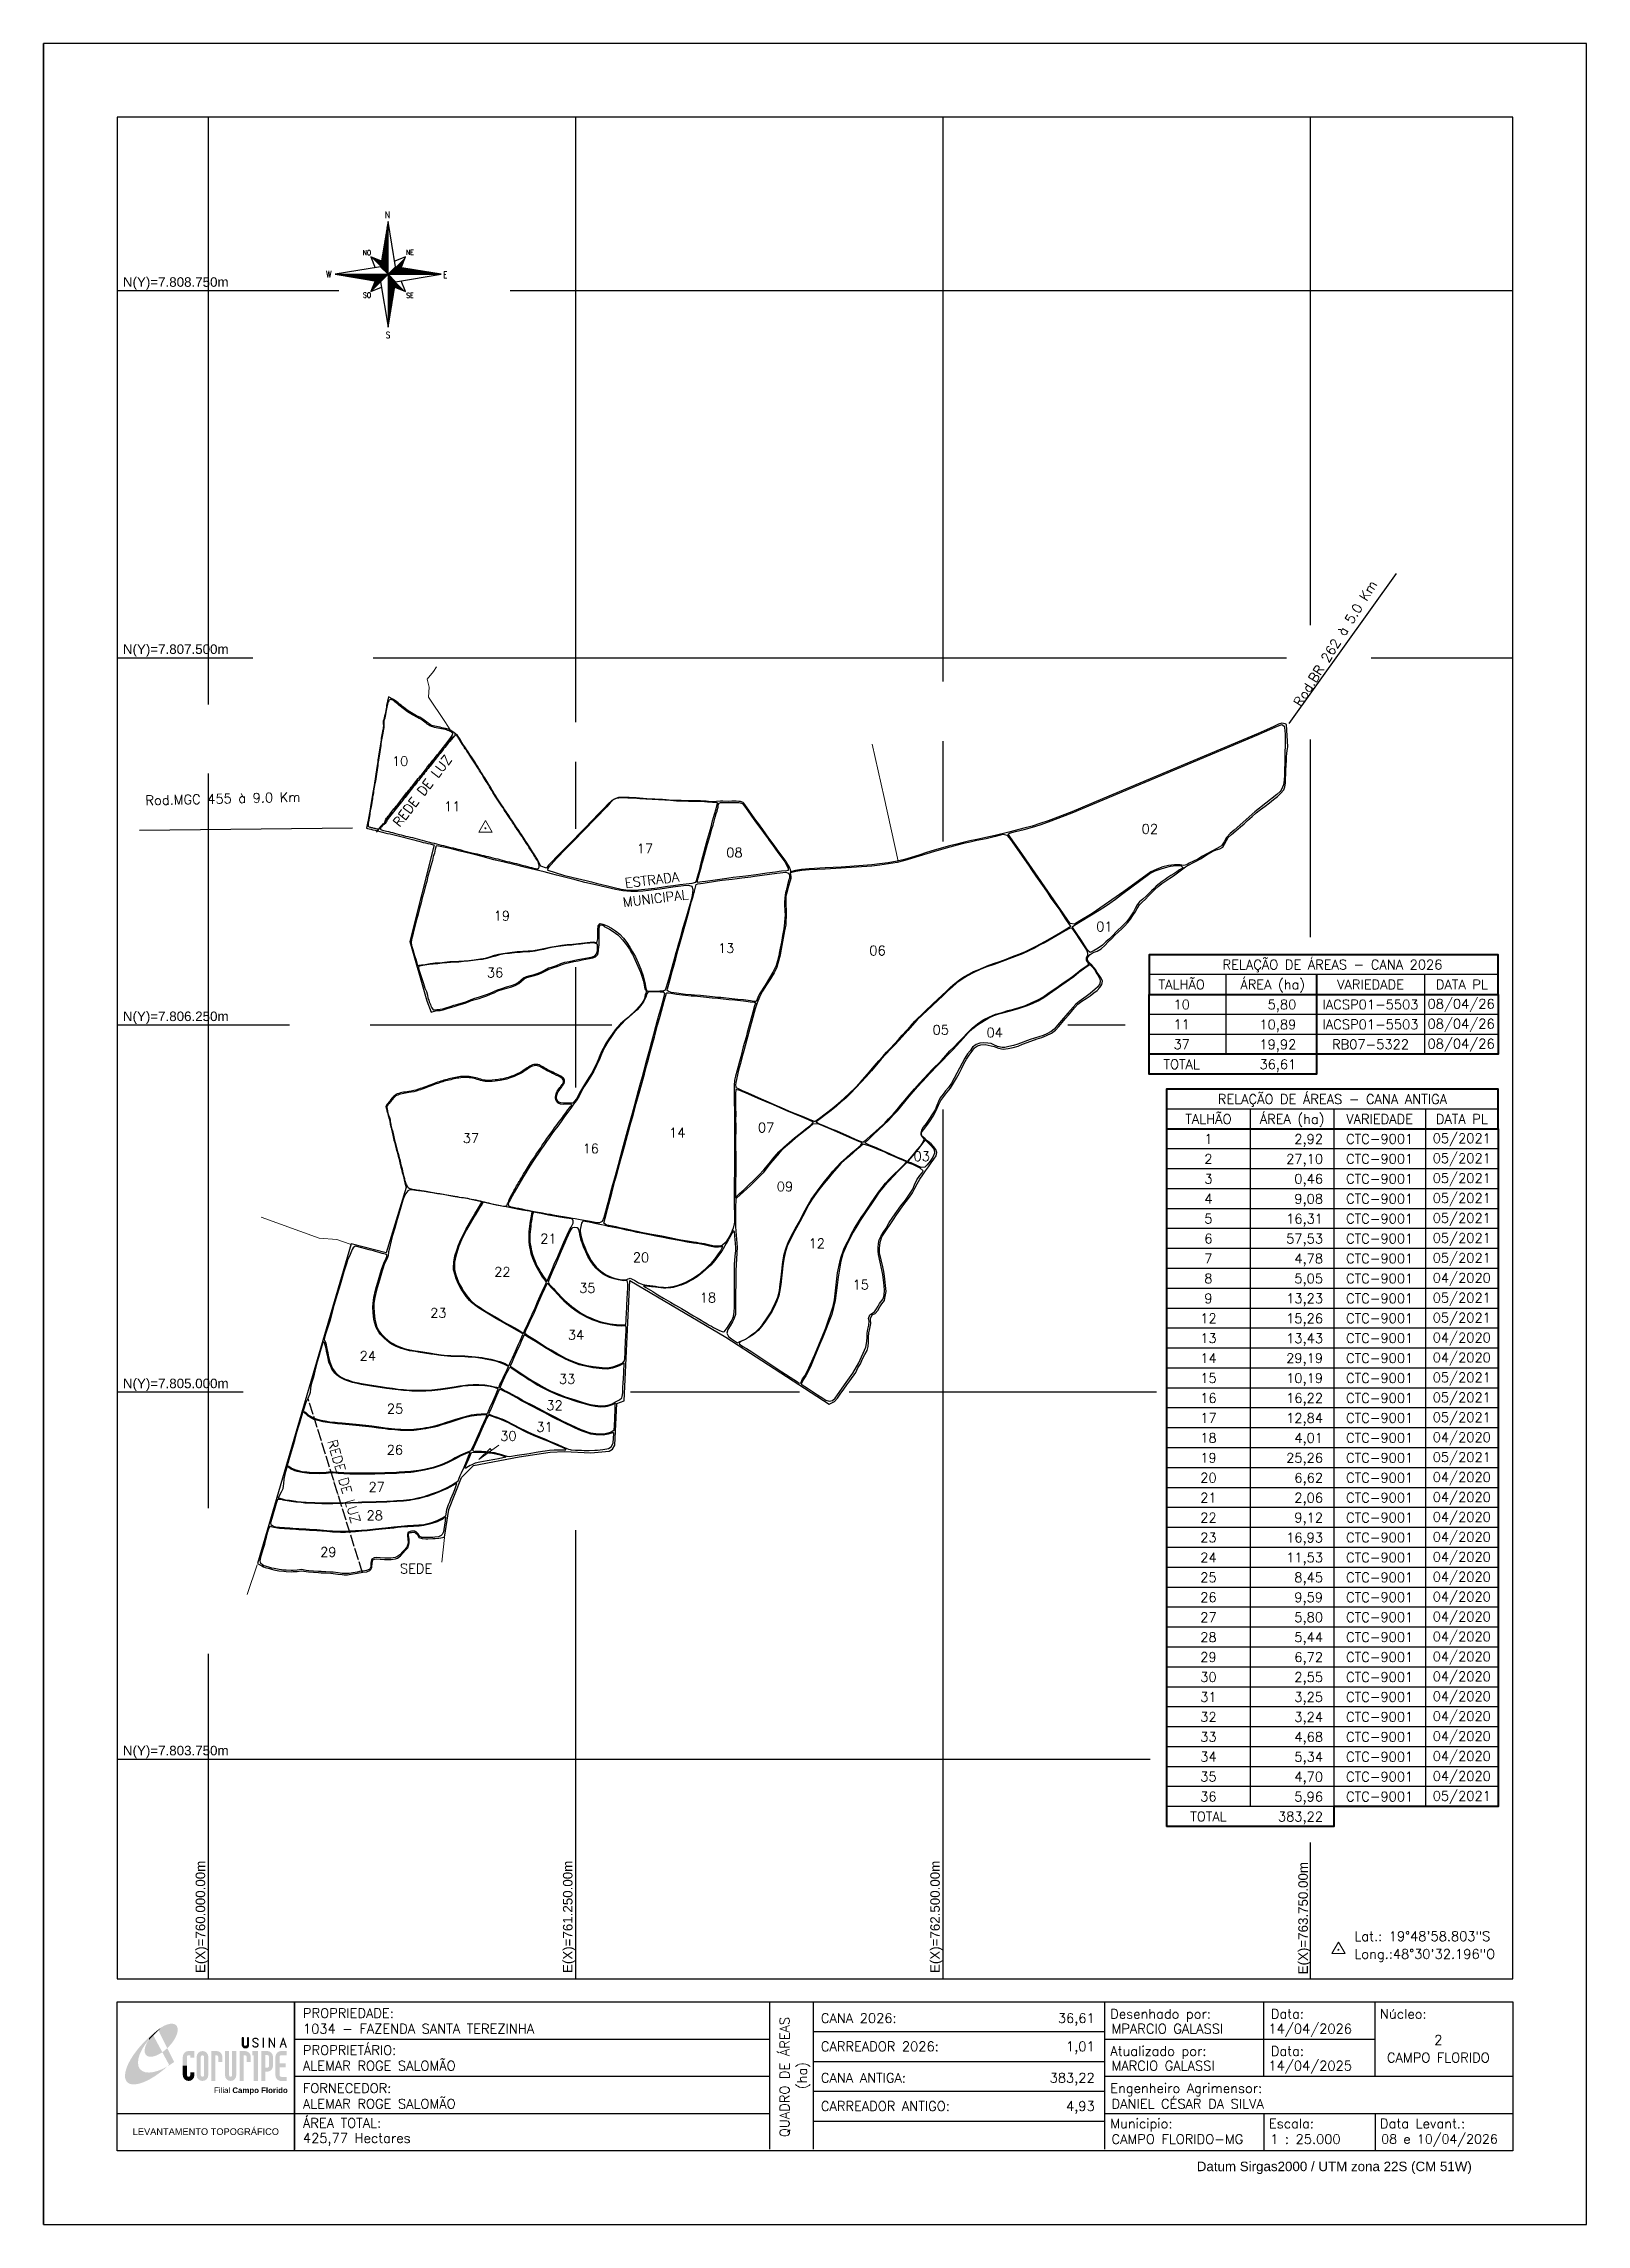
# Model space of a CAD drawing. Header units: millimetres. Extents: x 759439 to 764689, y 7802166 to 7809591.
import ezdxf
from ezdxf.enums import TextEntityAlignment as Align

# ---------------------------------------------------------------- set-up
doc = ezdxf.new("R2010")
doc.units = ezdxf.units.MM
for name, pattern in [('CONTINUO', [0]), ('LIN0', [0]), ('TAPUME', [47, 40, -3.5, 0, -3.5])]:
    doc.linetypes.add(name, pattern=pattern)
for name, color, linetype in [('0114001034', 1, 'Continuous'), ('0114001034001', 5, 'Continuous'), ('0114001034002', 5, 'Continuous'), ('0114001034003', 5, 'Continuous'), ('0114001034004', 5, 'Continuous'), ('0114001034005', 5, 'Continuous'), ('0114001034006', 5, 'Continuous'), ('0114001034007', 5, 'Continuous'), ('0114001034008', 5, 'Continuous'), ('0114001034009', 5, 'Continuous'), ('0114001034010', 5, 'Continuous'), ('0114001034011', 5, 'Continuous'), ('0114001034012', 5, 'Continuous'), ('0114001034013', 5, 'Continuous'), ('0114001034014', 5, 'Continuous'), ('0114001034015', 5, 'Continuous'), ('0114001034018', 5, 'Continuous'), ('0114001034020', 5, 'Continuous'), ('0114001034021', 5, 'Continuous'), ('0114001034022', 5, 'Continuous'), ('0114001034023', 5, 'Continuous'), ('0114001034024', 5, 'Continuous'), ('0114001034025', 5, 'Continuous'), ('0114001034026', 5, 'Continuous'), ('0114001034027', 5, 'Continuous'), ('0114001034028', 5, 'Continuous'), ('0114001034029', 5, 'Continuous'), ('0114001034030', 5, 'Continuous'), ('0114001034031', 5, 'Continuous'), ('0114001034032', 5, 'Continuous'), ('0114001034033', 5, 'Continuous'), ('0114001034034', 5, 'Continuous'), ('0114001034035', 5, 'Continuous'), ('0114001034036', 5, 'Continuous'), ('0114001034037', 5, 'Continuous'), ('MALHA', 8, 'LIN0'), ('MARGEM', 7, 'CONTINUO'), ('QUADRO_DE_AREAS_CANA_2026', 7, 'Continuous'), ('QUADRO_DE_AREAS_CANA_ANTIGA', 7, 'Continuous'), ('REDE DE LUZ', 6, 'Continuous'), ('SETA_NORTE', 3, 'Continuous'), ('TEXTO', 7, 'Continuous'), ('TEXTO_NUN_TAL', 7, 'Continuous')]:
    doc.layers.add(name, color=color, linetype=linetype)
for name, color, linetype, lineweight in [('0114001034016', 5, 'Continuous', 25), ('0114001034017', 5, 'Continuous', 25), ('0114001034019', 5, 'Continuous', 25), ('TEXTO_DIVERSOS', 7, 'Continuous', 5)]:
    doc.layers.add(name, color=color, linetype=linetype, lineweight=lineweight)
doc.styles.add('ARIAL', font='arial.ttf')
doc.styles.add('marcelo', font='arial.ttf')
doc.styles.add('ROMANS', font='romans')
doc.styles.add('SIMPLEX', font='simplex', dxfattribs={"height": 0.2})
doc.styles.get("Standard").update_dxf_attribs({"font": 'arial.ttf'})

msp = doc.modelspace()

# ---------------------------------------------------------------- texts
at = {"layer": 'MALHA'}
for s, p in [('N(Y)=7.808.750m', (760068.1, 7808779)), ('N(Y)=7.807.500m', (760068.1, 7807529)), ('N(Y)=7.806.250m', (760068.1, 7806279)), ('N(Y)=7.805.000m', (760068.1, 7805029)), ('N(Y)=7.803.750m', (760068.1, 7803779))]:
    msp.add_text(s, height=32.5, dxfattribs=at).set_placement(p, align=Align.MIDDLE_RIGHT)
for s, p in [('E(X)=760.000.00m', (759972.2, 7803403.9)), ('E(X)=761.250.00m', (761222.2, 7803403.9)), ('E(X)=762.500.00m', (762472.2, 7803403.9)), ('E(X)=763.750.00m', (763724.6, 7803399.5))]:
    msp.add_text(s, height=32.5, rotation=90, dxfattribs=at).set_placement(p, align=Align.MIDDLE_RIGHT)
at = {"layer": 'MARGEM', "color": 7, "linetype": 'Continuous', "lineweight": 9}
for s, style, p in [('PROPRIEDADE:', 'SIMPLEX', (760321.2, 7802901.2)), ('Desenhado por:', 'SIMPLEX', (763068.5, 7802898.7)), ('Data:', 'SIMPLEX', (763615, 7802898.7)), ('Núcleo:', 'SIMPLEX', (763986.3, 7802898.7)), ('PROPRIETÁRIO:', 'SIMPLEX', (760321.2, 7802775.3)), ('Atualizado por:', 'SIMPLEX', (763068.5, 7802772.2)), ('Data:', 'SIMPLEX', (763615, 7802772.2)), ('FORNECEDOR:', 'SIMPLEX', (760321.2, 7802645.6)), ('Engenheiro Agrimensor:', 'SIMPLEX', (763068.5, 7802645.6)), ('ÁREA TOTAL:', 'SIMPLEX', (760321.2, 7802527.2)), ('Municipio:', 'SIMPLEX', (763068.5, 7802525.3)), ('Escala:', 'SIMPLEX', (763608.6, 7802525.3)), ('Data Levant.:', 'SIMPLEX', (763986.3, 7802525.3)), ('Datum Sirgas2000 / UTM zona 22S (CM 51W)', 'marcelo', (763362.9, 7802379.4))]:
    msp.add_text(s, height=32.5, dxfattribs=dict(at, style=style)).set_placement(p, align=Align.TOP_LEFT)
at = {"layer": 'MARGEM', "color": 7, "linetype": 'Continuous', "style": 'SIMPLEX'}
for s, p in [('QUADRO DE ÁREAS', (761960.4, 7802667.5)), ('(ha)', (762019.7, 7802672.5))]:
    msp.add_text(s, height=32.5, rotation=90, dxfattribs=at).set_placement(p, align=Align.MIDDLE_CENTER)
for s, height, p in [('CANA 2026:', 32.5, (762083.7, 7802884.3)), ('1034 - FAZENDA SANTA TEREZINHA', 32.5, (760321.2, 7802848.2)), ('CARREADOR 2026:', 32.5, (762083.7, 7802788.1)), ('MPARCIO GALASSI', 32.5, (763072.7, 7802848.2)), ('14/04/2026', 32.5, (763606.9, 7802848.2)), ('ALEMAR ROGE SALOMÃO', 32.5, (760321.2, 7802722.3)), ('MARCIO GALASSI', 32.5, (763072.7, 7802722.3)), ('14/04/2025', 32.5, (763606.9, 7802722.3)), ('CANA ANTIGA:', 32.5, (762083.7, 7802681)), ('ALEMAR ROGE SALOMÃO', 32.5, (760321.2, 7802592.6)), ('CARREADOR ANTIGO:', 32.5, (762083.7, 7802584.8)), ('DANIEL CÉSAR DA SILVA', 32.5, (763072.7, 7802592.6)), ('425,77 Hectares', 32.5, (760321.2, 7802476)), ('CAMPO FLORIDO-MG', 32.5, (763072.7, 7802472.3)), ('1 : 25.000', 32.5, (763612.8, 7802472.3)), ('08 e 10/04/2026', 31.5, (763990.5, 7802472.3))]:
    msp.add_text(s, height=height, dxfattribs=at).set_placement(p, align=Align.TOP_LEFT)
for s, p in [('36,61', (763015.5, 7802884.3)), ('1,01', (763015.5, 7802788.1)), ('383,22', (763015.5, 7802681)), ('4,93', (763015.5, 7802584.8))]:
    msp.add_text(s, height=32.5, dxfattribs=at).set_placement(p, align=Align.TOP_RIGHT)
for s, p in [('2', (764184.9, 7802793.6)), ('CAMPO FLORIDO', (764184.9, 7802733.6))]:
    msp.add_text(s, height=32.5, dxfattribs=at).set_placement(p, align=Align.MIDDLE_CENTER)
at = {"layer": 'MARGEM', "color": 7, "linetype": 'ByBlock'}
msp.add_text('LEVANTAMENTO TOPOGRÁFICO', height=22.5, dxfattribs=at).set_placement((759990.7, 7802481.6), align=Align.MIDDLE_CENTER)
at = {"layer": 'MARGEM', "color": 252, "insert": (760018.7, 7802631.9), "char_height": 19.113, "width": 252.493, "attachment_point": 1, "style": 'ARIAL'}
msp.add_mtext('Filial {\\fArial|b1|i0|c0|p34;Campo Florido}', dxfattribs=at)
at = {"layer": 'QUADRO_DE_AREAS_CANA_2026', "linetype": 'Continuous', "style": 'SIMPLEX'}
for s, p in [('RELAÇÃO DE ÁREAS - CANA 2026', (763824.8, 7806454.9)), ('TALHÃO', (763311.6, 7806387.1)), ('ÁREA (ha)', (763621.3, 7806387.1)), ('VARIEDADE', (763954.2, 7806387.1)), ('DATA PL', (764265.1, 7806387.1)), ('10', (763311.6, 7806319.2)), ('IACSP01-5503', (763954.2, 7806319.2)), ('08/04/26', (764262.4, 7806321.4)), ('08/04/26', (764262.4, 7806253.6)), ('37', (763311.6, 7806183.5)), ('11', (763311.6, 7806251.4)), ('IACSP01-5503', (763954.2, 7806251.4)), ('RB07-5322', (763954.2, 7806183.5)), ('08/04/26', (764262.4, 7806185.7)), ('TOTAL', (763311.6, 7806115.7))]:
    msp.add_text(s, height=32.5, dxfattribs=at).set_placement(p, align=Align.MIDDLE_CENTER)
for s, p in [('5,80', (763701.6, 7806302.8)), ('10,89', (763701.6, 7806234.9)), ('19,92', (763701.6, 7806167.1)), ('36,61', (763701.6, 7806099.2))]:
    msp.add_text(s, height=32.5, dxfattribs=at).set_placement(p, align=Align.RIGHT)
at = {"layer": 'QUADRO_DE_AREAS_CANA_ANTIGA', "linetype": 'Continuous', "style": 'SIMPLEX'}
for s, p in [('RELAÇÃO DE ÁREAS - CANA ANTIGA', (763824.5, 7805997.1)), ('TALHÃO', (763402.6, 7805929.2)), ('ÁREA (ha)', (763687.2, 7805929.2)), ('VARIEDADE', (763985.2, 7805929.2)), ('DATA PL', (764264.8, 7805929.2)), ('1', (763402.6, 7805861.4)), ('CTC-9001', (763985.2, 7805861.4)), ('05/2021', (764264.8, 7805863.6)), ('2', (763402.6, 7805793.5)), ('CTC-9001', (763985.2, 7805793.5)), ('05/2021', (764264.8, 7805795.7)), ('3', (763402.6, 7805725.7)), ('CTC-9001', (763985.2, 7805725.7)), ('05/2021', (764264.8, 7805727.9)), ('05/2021', (764264.8, 7805660)), ('4', (763402.6, 7805657.8)), ('5', (763402.6, 7805590)), ('CTC-9001', (763985.2, 7805657.8)), ('CTC-9001', (763985.2, 7805590)), ('05/2021', (764264.8, 7805592.2)), ('6', (763402.6, 7805522.1)), ('CTC-9001', (763985.2, 7805522.1)), ('05/2021', (764264.8, 7805524.3)), ('7', (763402.6, 7805454.3)), ('CTC-9001', (763985.2, 7805454.3)), ('05/2021', (764264.8, 7805456.5)), ('8', (763402.6, 7805386.4)), ('CTC-9001', (763985.2, 7805386.4)), ('04/2020', (764264.8, 7805388.6)), ('9', (763402.6, 7805318.6)), ('CTC-9001', (763985.2, 7805318.6)), ('05/2021', (764264.8, 7805320.8)), ('12', (763402.6, 7805250.7)), ('CTC-9001', (763985.2, 7805250.7)), ('05/2021', (764264.8, 7805252.9)), ('13', (763402.6, 7805182.9)), ('CTC-9001', (763985.2, 7805182.9)), ('04/2020', (764264.8, 7805185.1)), ('14', (763402.6, 7805115)), ('CTC-9001', (763985.2, 7805115)), ('04/2020', (764264.8, 7805117.2)), ('15', (763402.6, 7805047.2)), ('CTC-9001', (763985.2, 7805047.2)), ('05/2021', (764264.8, 7805049.4)), ('16', (763402.6, 7804979.3)), ('CTC-9001', (763985.2, 7804979.3)), ('05/2021', (764264.8, 7804981.5)), ('17', (763402.6, 7804911.5)), ('CTC-9001', (763985.2, 7804911.5)), ('05/2021', (764264.8, 7804913.7)), ('04/2020', (764264.8, 7804845.8)), ('18', (763402.6, 7804843.6)), ('19', (763402.6, 7804775.8)), ('CTC-9001', (763985.2, 7804843.6)), ('CTC-9001', (763985.2, 7804775.8)), ('05/2021', (764264.8, 7804778)), ('20', (763402.6, 7804707.9)), ('CTC-9001', (763985.2, 7804707.9)), ('04/2020', (764264.8, 7804710.1)), ('21', (763402.6, 7804640)), ('CTC-9001', (763985.2, 7804640)), ('04/2020', (764264.8, 7804642.2)), ('22', (763402.6, 7804572.2)), ('CTC-9001', (763985.2, 7804572.2)), ('04/2020', (764264.8, 7804574.4)), ('23', (763402.6, 7804504.3)), ('CTC-9001', (763985.2, 7804504.3)), ('04/2020', (764264.8, 7804506.5)), ('24', (763402.6, 7804436.5)), ('CTC-9001', (763985.2, 7804436.5)), ('04/2020', (764264.8, 7804438.7)), ('25', (763402.6, 7804368.6)), ('CTC-9001', (763985.2, 7804368.6)), ('04/2020', (764264.8, 7804370.8)), ('26', (763402.6, 7804300.8)), ('CTC-9001', (763985.2, 7804300.8)), ('04/2020', (764264.8, 7804303)), ('27', (763402.6, 7804232.9)), ('CTC-9001', (763985.2, 7804232.9)), ('04/2020', (764264.8, 7804235.1)), ('28', (763402.6, 7804165.1)), ('CTC-9001', (763985.2, 7804165.1)), ('04/2020', (764264.8, 7804167.3)), ('04/2020', (764264.8, 7804099.4)), ('29', (763402.6, 7804097.2)), ('CTC-9001', (763985.2, 7804097.2)), ('04/2020', (764264.8, 7804031.6)), ('30', (763402.6, 7804029.4)), ('31', (763402.6, 7803961.5)), ('CTC-9001', (763985.2, 7804029.4)), ('CTC-9001', (763985.2, 7803961.5)), ('04/2020', (764264.8, 7803963.7)), ('32', (763402.6, 7803893.7)), ('CTC-9001', (763985.2, 7803893.7)), ('04/2020', (764264.8, 7803895.9)), ('33', (763402.6, 7803825.8)), ('CTC-9001', (763985.2, 7803825.8)), ('04/2020', (764264.8, 7803828)), ('34', (763402.6, 7803758)), ('CTC-9001', (763985.2, 7803758)), ('04/2020', (764264.8, 7803760.2)), ('35', (763402.6, 7803690.1)), ('CTC-9001', (763985.2, 7803690.1)), ('04/2020', (764264.8, 7803692.3)), ('36', (763402.6, 7803622.3)), ('CTC-9001', (763985.2, 7803622.3)), ('05/2021', (764264.8, 7803624.5)), ('TOTAL', (763402.6, 7803554.4))]:
    msp.add_text(s, height=32.5, dxfattribs=at).set_placement(p, align=Align.MIDDLE_CENTER)
for s, p in [('2,92', (763792.5, 7805845)), ('27,10', (763792.5, 7805777.1)), ('0,46', (763792.5, 7805709.3)), ('16,31', (763792.5, 7805573.6)), ('9,08', (763792.5, 7805641.4)), ('57,53', (763792.5, 7805505.7)), ('4,78', (763792.5, 7805437.9)), ('5,05', (763792.5, 7805370)), ('13,23', (763792.5, 7805302.2)), ('15,26', (763792.5, 7805234.3)), ('13,43', (763792.5, 7805166.4)), ('29,19', (763792.5, 7805098.6)), ('10,19', (763792.5, 7805030.7)), ('16,22', (763792.5, 7804962.9)), ('12,84', (763792.5, 7804895)), ('25,26', (763792.5, 7804759.3)), ('4,01', (763792.5, 7804827.2)), ('6,62', (763792.5, 7804691.5)), ('2,06', (763792.5, 7804623.6)), ('9,12', (763792.5, 7804555.8)), ('16,93', (763792.5, 7804487.9)), ('11,53', (763792.5, 7804420.1)), ('8,45', (763792.5, 7804352.2)), ('9,59', (763792.5, 7804284.4)), ('5,80', (763792.5, 7804216.5)), ('5,44', (763792.5, 7804148.7)), ('6,72', (763792.5, 7804080.8)), ('2,55', (763792.5, 7804013)), ('3,25', (763792.5, 7803945.1)), ('3,24', (763792.5, 7803877.2)), ('4,68', (763792.5, 7803809.4)), ('5,34', (763792.5, 7803741.5)), ('4,70', (763792.5, 7803673.7)), ('5,96', (763792.5, 7803605.8)), ('383,22', (763792.5, 7803538))]:
    msp.add_text(s, height=32.5, dxfattribs=at).set_placement(p, align=Align.RIGHT)
at = {"layer": 'SETA_NORTE', "color": 7, "lineweight": 30, "style": 'ROMANS', "width": 0.8}
for s, height, p in [('N ', 22.34, (760600.4, 7808996.4)), ('NO', 17.19, (760524.4, 7808870.4)), ('NE', 17.19, (760671.7, 7808871.6)), ('W', 22.3, (760400.1, 7808794.7)), ('E', 22.3, (760798.3, 7808792.6)), ('SO', 17.19, (760525.6, 7808725.6)), ('SE', 17.19, (760672.5, 7808724.9)), ('S', 22.3, (760603.2, 7808587.4))]:
    msp.add_text(s, height=height, dxfattribs=at).set_placement(p)
at = {"layer": 'TEXTO', "linetype": 'ByBlock', "style": 'SIMPLEX'}
for s, p in [('Lat.: 19%%D48\'58.803"S', (763899.3, 7803130.5)), ('Long.:48%%D30\'32.196"O', (763899.3, 7803070.1))]:
    msp.add_text(s, height=32.5, dxfattribs=at).set_placement(p)
at = {"layer": 'TEXTO_DIVERSOS', "style": 'SIMPLEX'}
for s, rotation, p in [('Rod.BR 262 à 5.0 Km', 58.15018, (763717.4, 7807330.3)), ('REDE DE LUZ', 52.10652, (760650.2, 7806920.9)), ('Rod.MGC 455 à 9.0 Km', 1.31454, (759785.5, 7806997.7)), ('REDE DE LUZ', 286.2852, (760404.3, 7804831.8))]:
    msp.add_text(s, height=32.5, rotation=rotation, dxfattribs=at).set_placement(p)
at = {"layer": 'TEXTO_DIVERSOS', "linetype": 'Continuous', "style": 'SIMPLEX'}
for s, p in [('ESTRADA', (761418.9, 7806716)), ('MUNICIPAL', (761411.9, 7806650.8))]:
    msp.add_text(s, height=32.5, rotation=7, dxfattribs=at).set_placement(p)
at = {"layer": 'TEXTO_DIVERSOS', "style": 'SIMPLEX'}
msp.add_text('SEDE', height=32.5, dxfattribs=at).set_placement((760651.2, 7804382.4))
at = {"layer": 'TEXTO_NUN_TAL', "linetype": 'Continuous', "style": 'SIMPLEX'}
for s, p in [('10', (760651.7, 7807147.6)), ('11', (760829.3, 7806993.9)), ('02', (763203.3, 7806916.8)), ('17', (761484.8, 7806850.3)), ('08', (761789.5, 7806836.7)), ('19', (760998, 7806621.3)), ('01', (763048.4, 7806584.5)), ('13', (761761.2, 7806511.1)), ('06', (762276.4, 7806502.8)), ('36', (760975.1, 7806427.7)), ('05', (762491.7, 7806233.1)), ('04', (762675.1, 7806223.8)), ('07', (761897.3, 7805900.1)), ('37', (760892.8, 7805864.2)), ('16', (761300.6, 7805829)), ('14', (761595.2, 7805882.7)), ('03', (762426.9, 7805802.5)), ('09', (761961.3, 7805699.6)), ('21', (761156.5, 7805522.1)), ('20', (761471.6, 7805458)), ('12', (762069.7, 7805505.8)), ('22', (760999.8, 7805408.8)), ('35', (761288.9, 7805354)), ('18', (761699.4, 7805321.3)), ('15', (762219.4, 7805365.4)), ('23', (760781.8, 7805269.2)), ('34', (761250.3, 7805194.3)), ('24', (760542, 7805122.8)), ('33', (761220.1, 7805044.1)), ('25', (760634.6, 7804942.9)), ('32', (761177.3, 7804954.4)), ('30', (761020.3, 7804850.1)), ('31', (761143.4, 7804880.7)), ('26', (760634.1, 7804803.1)), ('27', (760572, 7804676.6)), ('28', (760565.4, 7804579.7)), ('29', (760407.5, 7804455.1))]:
    msp.add_text(s, height=32.5, dxfattribs=at).set_placement(p, align=Align.MIDDLE_CENTER)

# ---------------------------------------------------------------- hatches: boundary and pattern name
at = {"layer": 'MARGEM'}
h = msp.add_hatch(color=20, dxfattribs=at)
edge = h.paths.add_edge_path()
edge.add_ellipse((759838.7, 7802792.8), major_axis=(-51, -51), ratio=0.469426, start_angle=292.73277, end_angle=601.25787)
edge.add_ellipse((759864.2, 7802779.6), major_axis=(96.7, 86.3), ratio=0.457614, start_angle=79.90686, end_angle=107.91393)
edge = h.paths.add_edge_path()
edge.add_ellipse((759829.4, 7802754), major_axis=(106.6, 103.9), ratio=0.386848, start_angle=63.96117, end_angle=264.59932)
edge.add_ellipse((759864.2, 7802779.6), major_axis=(96.7, 86.3), ratio=0.457614, start_angle=107.91393, end_angle=245.11815, ccw=False)
edge.add_ellipse((759838.7, 7802792.8), major_axis=(-51, -51), ratio=0.469426, start_angle=241.25787, end_angle=292.73277, ccw=False)
for color, points in [(20, [(759807.8, 7802810.7), (759798, 7802800.7), (759797.1, 7802796.4), (759799.6, 7802794.3), (759801.8, 7802798.7), (759838.5, 7802835.2), (759830.9, 7802830.2), (759821.9, 7802823.5)]), (7, [(760136.3, 7802801.4), (760132.3, 7802801.4), (760132.3, 7802777.2, -0.414214), (760126.6, 7802771.4), (760124.2, 7802771.4, -0.414214), (760118.5, 7802777.2), (760118.5, 7802801.4), (760114.5, 7802801.4), (760114.5, 7802777.2, 0.414214), (760124.2, 7802767.5), (760126.6, 7802767.5, 0.414214), (760136.3, 7802777.2)]), (7, [(760166.5, 7802792.2), (760170.5, 7802792.2, 0.414214), (760161.3, 7802801.4), (760157.8, 7802801.4, 0.396318), (760148.7, 7802792.8), (760148.7, 7802792.4, 0.151912), (760151.3, 7802786.7), (760151.9, 7802786.3), (760165, 7802779.2), (760165, 7802779.2, -0.131921), (760166.4, 7802776.1, -0.385578), (760161.3, 7802771.4), (760157.8, 7802771.4, -0.414214), (760152.6, 7802776.6), (760148.6, 7802776.6, 0.414214), (760157.8, 7802767.5), (760161.3, 7802767.5, 0.402546), (760170.4, 7802776.2, 0.165292), (760167.5, 7802782.4), (760154.1, 7802789.6, -0.13192), (760152.6, 7802792.8, -0.385578), (760157.8, 7802797.4), (760161.3, 7802797.4, -0.414214)]), (7, [(760161.3, 7802801.4), (760157.8, 7802801.4, 0.396318), (760148.7, 7802792.8), (760148.7, 7802792.4, 0.151912), (760151.3, 7802786.7), (760151.9, 7802786.3), (760165, 7802779.2), (760170.1, 7802777.9, 0.12407), (760167.5, 7802782.4), (760154.1, 7802789.6, -0.13192), (760152.6, 7802792.8, -0.385578), (760157.8, 7802797.4), (760161.3, 7802797.4, -0.414214), (760166.5, 7802792.2), (760170.5, 7802792.2, 0.414214)]), (7, [(759926.4, 7802706.3), (759912.3, 7802706.3), (759912.3, 7802673.8, 1), (759951.8, 7802673.8), (759951.8, 7802683), (759937.7, 7802683), (759937.7, 7802673.8, -1), (759926.4, 7802673.8)])]:
    msp.add_hatch(color=color, dxfattribs=at).paths.add_polyline_path(points)
h = msp.add_hatch(color=7, dxfattribs=at)
h.paths.add_polyline_path([(760188.4, 7802801.4), (760184.4, 7802801.4), (760184.4, 7802767.5), (760188.4, 7802767.5)])
h.paths.add_polyline_path([(760204.7, 7802767.5), (760208.7, 7802767.5), (760208.7, 7802792.5), (760222.8, 7802767.5), (760226.6, 7802767.5), (760226.6, 7802801.4), (760222.6, 7802801.4), (760222.6, 7802776), (760208.3, 7802801.4), (760204.7, 7802801.4)])
h.paths.add_polyline_path([(760241.4, 7802767.5), (760245.6, 7802767.5), (760248.8, 7802777.2), (760259.1, 7802777.2), (760262.3, 7802767.5), (760266.5, 7802767.5), (760255.4, 7802801.4), (760252.5, 7802801.4)])
h.paths.add_polyline_path([(760253.9, 7802793), (760257.8, 7802781.2), (760250.1, 7802781.2)], flags=16)
h = msp.add_hatch(color=7, dxfattribs=at)
h.paths.add_polyline_path([(759932.1, 7802755.8, 0.414214), (759912.3, 7802736), (759912.3, 7802706.3), (759926.4, 7802706.3), (759926.4, 7802736, -0.414214), (759932.1, 7802741.7), (759937.7, 7802741.7), (759937.7, 7802733.5), (759951.8, 7802733.5), (759951.8, 7802755.8)])
h.paths.add_polyline_path([(760027.2, 7802741.7, -0.414214), (760032.8, 7802736), (760032.8, 7802718.8), (760046.8, 7802718.8), (760046.8, 7802734.7, 0.433937), (760027.2, 7802755.8), (760009, 7802755.8), (760009, 7802706.3), (760023, 7802706.3), (760023, 7802741.7)])
h.paths.add_polyline_path([(760023, 7802706.3), (760009, 7802706.3), (760009, 7802654), (760023, 7802654)])
h.paths.add_polyline_path([(760056, 7802706.3), (760070, 7802706.3), (760070, 7802755.8), (760056, 7802755.8)])
h.paths.add_polyline_path([(760094.1, 7802755.8), (760080.1, 7802755.8), (760080.1, 7802706.3), (760094.1, 7802706.3)])
h.paths.add_polyline_path([(760080.1, 7802673.1, -1), (760070, 7802673.1), (760070, 7802706.3), (760056, 7802706.3), (760056, 7802673.1, 1), (760094.1, 7802673.1), (760094.1, 7802706.3), (760080.1, 7802706.3)])
h.paths.add_polyline_path([(760105.6, 7802706.3), (760119.6, 7802706.3), (760119.6, 7802741.7), (760123.8, 7802741.7, -0.414214), (760129.4, 7802736), (760129.4, 7802718.8), (760143.5, 7802718.8), (760143.5, 7802734.7, 0.433937), (760123.8, 7802755.8), (760105.6, 7802755.8)])
h.paths.add_polyline_path([(760119.6, 7802706.3), (760105.6, 7802706.3), (760105.6, 7802654), (760119.6, 7802654)])
h.paths.add_polyline_path([(760153.9, 7802706.3), (760168.1, 7802706.3), (760168.1, 7802755.8), (760148.5, 7802755.8), (760148.5, 7802741.6), (760153.9, 7802741.6)])
h.paths.add_polyline_path([(760168.1, 7802706.3), (760153.9, 7802706.3), (760153.9, 7802654), (760168.1, 7802654)])
h.paths.add_polyline_path([(760179.4, 7802706.3), (760192.8, 7802706.3), (760192.8, 7802742.3), (760199.2, 7802742.3, -0.450417), (760205.5, 7802735.3), (760205.5, 7802706.3), (760218.9, 7802706.3, 0.002307), (760218.9, 7802706.5, 0.005282), (760218.9, 7802706.9, -0.000938), (760218.9, 7802706.8), (760218.9, 7802734.7, 0.433937), (760199.2, 7802755.8), (760179.4, 7802755.8)])
h.paths.add_polyline_path([(760179.4, 7802654), (760192.8, 7802654), (760192.8, 7802685.8), (760199.2, 7802685.8, 0.426056), (760218.9, 7802706.3), (760205.5, 7802706.3), (760205.5, 7802706.2, -0.450417), (760199.2, 7802699.2), (760192.8, 7802699.2), (760192.8, 7802706.3), (760179.4, 7802706.3)])
h.paths.add_polyline_path([(760227.6, 7802706.3), (760262, 7802706.3), (760262, 7802713.8), (760241.7, 7802713.8), (760241.7, 7802736, -0.414214), (760247.3, 7802741.7), (760265.9, 7802741.7), (760265.9, 7802755.8), (760247.3, 7802755.8, 0.414214), (760227.6, 7802736)])
h.paths.add_polyline_path([(760241.7, 7802699.9), (760262, 7802699.9), (760262, 7802706.3), (760227.6, 7802706.3), (760227.6, 7802673.8, 0.414214), (760247.3, 7802654), (760265.9, 7802654), (760265.9, 7802668.1), (760247.3, 7802668.1, -0.414214), (760241.7, 7802673.8)])
h = msp.add_hatch(color=7, dxfattribs=at)
h.paths.add_polyline_path([(759959.4, 7802736), (759959.4, 7802673.8, 1), (759998.9, 7802673.8, 0.016978), (759998.9, 7802675.1), (759998.9, 7802734.7, 0.433937), (759979.2, 7802755.8), (759979.2, 7802755.8, 0.41391)])
h.paths.add_polyline_path([(759984.9, 7802736), (759984.9, 7802673.8, -1), (759973.5, 7802673.8), (759973.5, 7802736, -1)], flags=16)
at = {"layer": 'SETA_NORTE', "linetype": 'Continuous'}
for points in [[(760585.4, 7808830.9), (760588.5, 7808849.7), (760551.9, 7808864.4)], [(760636.4, 7808830.9), (760655.2, 7808827.8), (760669.9, 7808864.4)], [(760585.4, 7808779.9), (760566.6, 7808783), (760551.9, 7808746.4)], [(760636.4, 7808779.9), (760633.3, 7808761.1), (760669.9, 7808746.4)]]:
    msp.add_hatch(color=256, dxfattribs=at).paths.add_polyline_path(points)

# ---------------------------------------------------------------- linework, layer by layer
for p, q in [((763677.5, 7807276.1), (764042.6, 7807787)), ((760490.2, 7806919.9), (759765.3, 7806911.4))]:
    msp.add_line(p, q)
at = {"layer": '0114001034', "linetype": 'CONTINUO'}
msp.add_lwpolyline([(760605.9, 7807336.7), (760605, 7807331.7), (760604, 7807326.3), (760602.8, 7807320.3), (760601.6, 7807313.9), (760600.4, 7807307.4), (760599.2, 7807301.1), (760597.7, 7807295.1), (760596.1, 7807289.3), (760594.7, 7807284), (760594.5, 7807279.1), (760594.7, 7807274.2), (760594.9, 7807268.8), (760594.7, 7807262.8), (760593.7, 7807256.5), (760592.2, 7807249.9), (760590.7, 7807243.2), (760589.6, 7807237.2), (760588.7, 7807231.8), (760587.9, 7807226.3), (760586.9, 7807220.5), (760585.8, 7807213.9), (760584.6, 7807207.1), (760583.7, 7807200.3, 0.000226), (760583.7, 7807200.3), (760582.8, 7807193.4), (760581.7, 7807186.4), (760580.7, 7807179.3), (760579.6, 7807172.3), (760578.4, 7807165.2), (760577.5, 7807158.3), (760576.4, 7807151.9), (760575.5, 7807146), (760574.5, 7807139.6), (760573.5, 7807132.7), (760572.5, 7807125.6), (760571.5, 7807118.2), (760570.4, 7807110.8), (760569.2, 7807103.3), (760568, 7807095.7), (760566.8, 7807088), (760565.5, 7807080.2), (760564.1, 7807072.5), (760563, 7807065.5), (760561.9, 7807059.2), (760560.8, 7807053.1), (760559.7, 7807046.8), (760558.7, 7807040.5), (760557.6, 7807033.8), (760556.4, 7807026.9), (760555.4, 7807020.1), (760554.4, 7807013.6), (760553.2, 7807006.7), (760552, 7806999.7), (760550.8, 7806992.4), (760549.5, 7806985), (760548.2, 7806978), (760547.2, 7806971.6), (760546.3, 7806965.8), (760545.5, 7806959.8), (760544.5, 7806953.6), (760543.4, 7806947.3), (760542.3, 7806941.9), (760537.6, 7806919.8), (760540.8, 7806918.7), (760546.1, 7806917.6), (760552.1, 7806916), (760558.7, 7806914.2), (760566.4, 7806912.3), (760574.4, 7806910.3), (760582.9, 7806908.2), (760591.5, 7806906.2), (760600.1, 7806904.1), (760608.8, 7806901.9), (760617.7, 7806899.8), (760626.7, 7806897.7), (760635.7, 7806895.6), (760644.8, 7806893.4), (760653.8, 7806891.2), (760662.8, 7806889), (760671.8, 7806886.7), (760680.8, 7806884.3), (760689.6, 7806881.9), (760698.3, 7806879.6), (760706.8, 7806877.6), (760715, 7806875.4), (760722.9, 7806873.3), (760730.5, 7806871.2), (760738.2, 7806869.5), (760746.1, 7806867.8), (760753.8, 7806866), (760760.7, 7806864.3), (760768.1, 7806862.7), (760684.8, 7806533.4), (760742.7, 7806331.6), (760757.7, 7806293.6), (760771.7, 7806297.5), (760777.5, 7806298.2), (760788.6, 7806299.1), (760798.7, 7806301), (760808.8, 7806304.3), (760822.9, 7806308.4), (760836.3, 7806312.9), (760848.9, 7806316.7), (760861.2, 7806320.1), (760873, 7806323.8), (760884.7, 7806328), (760894.8, 7806332.7), (760907, 7806336.5), (760920.3, 7806340), (760933.8, 7806344.3), (760947.4, 7806349.1), (760959.6, 7806353.8), (760972.4, 7806359.3), (760984.8, 7806365.3), (760999.3, 7806370.2), (761014.9, 7806375.1), (761031.6, 7806379.7), (761045.4, 7806384.9), (761055.8, 7806390.9), (761064.7, 7806398.8), (761074.1, 7806406.3), (761083.4, 7806410.7), (761095.4, 7806414), (761109.2, 7806417.9), (761123.4, 7806422.5), (761136.7, 7806428.2), (761158.6, 7806440), (761171.8, 7806443.9), (761185.9, 7806448.7), (761199.9, 7806454.7), (761213.9, 7806459), (761227.8, 7806462.1), (761242.9, 7806465.1), (761257.2, 7806468), (761270.8, 7806471.2), (761296, 7806475.5), (761307.3, 7806477.8), (761316.7, 7806481), (761324.2, 7806489.5), (761327.3, 7806501.4), (761327.7, 7806518.3), (761329.6, 7806521.2), (761329, 7806575.3), (761330.2, 7806586), (761333.7, 7806590.8), (761341, 7806589.2), (761343.6, 7806588), (761346.6, 7806585.2), (761358.1, 7806578.9), (761364, 7806575.6), (761376.5, 7806568.1), (761392.2, 7806556.2), (761398.6, 7806550.6), (761409.1, 7806539.3), (761418, 7806528.2), (761422.6, 7806521.8), (761432.2, 7806507), (761439.5, 7806494.8), (761442.5, 7806489.5), (761447.5, 7806480.5), (761456.8, 7806460.4), (761461.2, 7806450.2), (761469.6, 7806429.2), (761476.4, 7806408.9), (761478.8, 7806401.4), (761481.3, 7806391.7), (761483.3, 7806377.8), (761485, 7806372), (761490.1, 7806364.2), (761489.7, 7806362.6), (761487.6, 7806357.3), (761485.9, 7806352), (761483.3, 7806339.8), (761478.6, 7806330), (761475.3, 7806324.7), (761466.2, 7806313.1), (761453.8, 7806299.9), (761447.8, 7806293.9), (761436.1, 7806283.2), (761423.1, 7806271.3), (761416.4, 7806265.3), (761402.3, 7806252.9), (761389.4, 7806239.6), (761383.5, 7806232.5), (761373.3, 7806217.7), (761362.2, 7806202), (761357.7, 7806195.4), (761350.5, 7806184.8), (761342.3, 7806168.9), (761338.6, 7806161), (761331.8, 7806145.3), (761326.1, 7806130.3), (761322.5, 7806122.4), (761313.7, 7806105), (761302.6, 7806084.3), (761296.4, 7806073.9), (761282.8, 7806052.3), (761268.8, 7806029.3), (761262.7, 7806018.4), (761252.5, 7805998.4), (761239.6, 7805983.1), (761233.2, 7805983.3), (761231.3, 7805983.5), (761228.6, 7805983.6), (761225.7, 7805983.7), (761222.1, 7805983.7), (761216.1, 7805983.5), (761207.9, 7805983.2), (761198.2, 7805984), (761192.4, 7805986.2), (761188.7, 7805989.8), (761185.7, 7805995.8), (761184.5, 7806002.8), (761185.3, 7806009.9), (761187.3, 7806017), (761190.1, 7806022.2), (761192.6, 7806025.9), (761195.7, 7806030.1), (761198.7, 7806034), (761201, 7806037), (761203.8, 7806040.7), (761206.1, 7806043.9), (761208.3, 7806047.5), (761210, 7806050.6), (761211.3, 7806054.6), (761211.6, 7806058), (761211, 7806061.8), (761209.7, 7806065.2), (761207.3, 7806068.2), (761204.9, 7806070.5), (761201.6, 7806073), (761198.3, 7806075), (761194.4, 7806077.1), (761189.9, 7806079.4), (761185.4, 7806081.5), (761177.4, 7806085.3), (761171.7, 7806088.3), (761166.8, 7806090.8), (761161.8, 7806093.3), (761156.8, 7806095.7), (761151.9, 7806098.3), (761147.1, 7806101), (761142.4, 7806103.9), (761137.6, 7806106.9), (761133, 7806109.3), (761128.9, 7806111.4), (761125, 7806113.3), (761120.8, 7806114.6), (761116.4, 7806115.3), (761112, 7806115.2), (761107.4, 7806114.5), (761102.4, 7806113.2), (761097.4, 7806111.2), (761092.8, 7806108.9), (761088.3, 7806106.3), (761084, 7806103.5), (761079.6, 7806100.5), (761075.5, 7806097.5), (761069.3, 7806092.9), (761062.8, 7806089), (761058, 7806086.4), (761052.8, 7806083.9), (761047.6, 7806081.6), (761038.6, 7806077.8), (761031.3, 7806075.2), (761025.5, 7806073.1), (761019.4, 7806071.1), (761013.5, 7806069.3), (761002.9, 7806066.4), (760997, 7806065.2), (760991.7, 7806064.5), (760982.6, 7806063.1), (760975.2, 7806062.2), (760965.2, 7806061.3), (760958.2, 7806060.9), (760948.7, 7806060.9), (760941.8, 7806061.3), (760936.7, 7806062), (760931.4, 7806063), (760926, 7806064.5), (760920.7, 7806066.1), (760915.3, 7806067.8), (760909.8, 7806069.6), (760904.2, 7806071), (760898.4, 7806072.2), (760892.6, 7806073.1), (760886.7, 7806073.7), (760880.9, 7806074.1), (760875.1, 7806074.3), (760869.3, 7806074.3), (760863.4, 7806074.1), (760857.5, 7806073.5), (760851.7, 7806072.8), (760845.9, 7806071.9), (760840.2, 7806070.8), (760834.6, 7806069.7), (760828.9, 7806068.5), (760823.2, 7806067.1), (760817.4, 7806065.7), (760812, 7806064.3), (760806.6, 7806063), (760801, 7806061.5), (760795.6, 7806059.8), (760790.2, 7806058.1), (760784.7, 7806056.4), (760779.2, 7806054.5), (760773.5, 7806052.6), (760767.6, 7806050.5), (760761.7, 7806048.3), (760755.8, 7806046.1), (760749.8, 7806043.9), (760743.8, 7806041.6), (760737.8, 7806039.3), (760731.8, 7806037), (760725.9, 7806034.8), (760720.2, 7806032.6), (760714.8, 7806030.8), (760705, 7806027.9), (760698.1, 7806026.1), (760689.1, 7806024.1), (760681, 7806023), (760675.3, 7806022), (760669.5, 7806021.1), (760663.7, 7806020.2), (760658.2, 7806019.1), (760652.6, 7806017.9), (760647.2, 7806016.3), (760642.3, 7806014.5), (760637.6, 7806012.4), (760633.6, 7806009.7), (760630, 7806006.8), (760627, 7806003.6), (760624.2, 7806000.3), (760621.8, 7805997.2), (760619.4, 7805994.2), (760617.4, 7805991.7), (760614.3, 7805987.8), (760609.7, 7805982.3), (760607.5, 7805979.5), (760605.3, 7805976.4), (760603.6, 7805972.3), (760604.7, 7805966.7), (760605.4, 7805963.9), (760606.1, 7805960.9), (760606.7, 7805957.6), (760607.5, 7805953.8), (760608.5, 7805949.9), (760609.6, 7805945.7), (760610.9, 7805941.4), (760612.4, 7805937.3), (760614.9, 7805930.1), (760615.8, 7805925.3), (760616.4, 7805920.9), (760617.9, 7805911.7), (760620.9, 7805899.1), (760622.1, 7805894.3), (760623.5, 7805889.4), (760624.7, 7805884.4), (760627.1, 7805873.8), (760628.4, 7805868.4), (760629.6, 7805863), (760631, 7805857.5), (760633.3, 7805848.3), (760634.9, 7805841.4), (760637.2, 7805831.9), (760638.4, 7805827.5), (760639.7, 7805822.6), (760641.3, 7805817.4), (760642.9, 7805812.2), (760645.5, 7805802.7), (760647, 7805796.2), (760648.4, 7805790.7), (760649.5, 7805785.3), (760650.7, 7805780.5), (760653.1, 7805769.6), (760654.4, 7805765.3), (760656.5, 7805758.9), (760657.9, 7805751.8), (760659.1, 7805746.6), (760660.6, 7805741.2), (760662.8, 7805733.5), (760665.5, 7805722.4), (760668.3, 7805711.9), (760672.2, 7805695.8), (760672.2, 7805695.8), (760672.2, 7805695.8), (760604.1, 7805473.5), (760485.2, 7805504), (760484.8, 7805503.9), (760166.9, 7804415.9), (760181.6, 7804407.4), (760186.7, 7804404.8), (760193, 7804402.6), (760206.8, 7804398.6), (760214.6, 7804396.7), (760222.6, 7804394.8), (760239.3, 7804391), (760255.7, 7804389.4), (760263.9, 7804388.8), (760280.7, 7804387.8), (760287.6, 7804388.1), (760301.5, 7804389.1), (760316.1, 7804391.2), (760331.9, 7804388.5), (760340.3, 7804387.4), (760357.3, 7804385.9), (760374.4, 7804385), (760382.7, 7804384.6), (760398.8, 7804383.8), (760415.8, 7804382.9), (760424, 7804382.2), (760440.1, 7804379.9), (760454.7, 7804378), (760461.3, 7804377.5), (760472.6, 7804377.5), (760479, 7804378.4), (760491.8, 7804380.4), (760506.1, 7804382.8), (760519.2, 7804385.5), (760525.4, 7804386.4), (760538.7, 7804387.6), (760548.5, 7804392.2), (760552.4, 7804395.8), (760555.9, 7804403.6), (760556.7, 7804416.5), (760557.3, 7804421.6), (760558.6, 7804428.2), (760565.1, 7804431.2), (760570, 7804431.9), (760584.1, 7804431.2), (760599.2, 7804429.9), (760606.7, 7804429.6), (760621.1, 7804429.7), (760635.7, 7804432.1), (760642.4, 7804434.6), (760653.1, 7804441.9), (760663.6, 7804453.7), (760668.3, 7804459.1), (760677.7, 7804469.8), (760681.8, 7804480.5), (760682.7, 7804486.7), (760682.4, 7804499.2), (760680.5, 7804510.7), (760680.5, 7804514.4), (760681.5, 7804518.8), (760686.7, 7804520.9), (760690.8, 7804521.7), (760701.1, 7804522.2), (760704, 7804520.4), (760710.6, 7804514.7), (760715.6, 7804504.4), (760726.4, 7804500.8), (760739.6, 7804500.1), (760746.6, 7804500.2), (760763.2, 7804500.8), (760770.6, 7804501.3), (760783.8, 7804502.7), (760803, 7804505.7), (760817.8, 7804600.3), (760861, 7804708.9), (760901.8, 7804749.3), (761057.1, 7804779), (761162.6, 7804795.3), (761210.8, 7804796.7), (761300.7, 7804792.6), (761362.7, 7804798.1), (761374.8, 7804805.6), (761383, 7804818.5), (761389.8, 7804960.8), (761414.3, 7804969.4), (761428.1, 7805259.9), (761434, 7805379.8), (761760.5, 7805186.1), (762112, 7804958), (762130.1, 7804967.4), (762140, 7804978.9), (762149.9, 7804992.1), (762161.5, 7805009.1), (762171.9, 7805024.3), (762182.8, 7805037.9), (762202.7, 7805066.7), (762209.6, 7805082.3), (762218.5, 7805095.8), (762225.9, 7805113.1), (762232.9, 7805127.2), (762240.8, 7805140.8), (762245.1, 7805154.4), (762245.5, 7805169.7), (762245.7, 7805186.7), (762247.2, 7805201.4), (762250.5, 7805216.2), (762253.3, 7805232.5), (762252.6, 7805245.8), (762252.3, 7805250.6), (762258.5, 7805262.8), (762268.1, 7805267.4), (762277.5, 7805277), (762283.8, 7805289.9), (762291.2, 7805299.9), (762299.8, 7805311.3), (762302.6, 7805325.3), (762305.6, 7805342.5), (762299.9, 7805393.8), (762297.9, 7805409.6), (762294.1, 7805426.3), (762283.6, 7805473.6), (762283.4, 7805487.2), (762284.1, 7805500.7), (762286.5, 7805513.5), (762291.5, 7805528), (762300, 7805541.7), (762309.4, 7805555.2), (762319.8, 7805570.5), (762331, 7805586.6), (762341.3, 7805602.7), (762352.2, 7805618.4), (762362.9, 7805633.5), (762373.8, 7805648.6), (762385, 7805663.5), (762395, 7805678.2), (762404, 7805693.3), (762411.4, 7805709), (762420.8, 7805724.8), (762430.3, 7805738.8), (762440, 7805753.2), (762449.5, 7805766.8), (762458.6, 7805779.6), (762467.9, 7805792.3), (762475.5, 7805803.9), (762478.6, 7805815.4), (762475.3, 7805825.3), (762466.4, 7805836), (762459, 7805844.9), (762449, 7805852.5), (762438.1, 7805861.6), (762430.3, 7805868.4), (762425.2, 7805875.6), (762425.9, 7805883.5), (762433.4, 7805892.1), (762444.4, 7805907), (762455.2, 7805923.4), (762466.2, 7805939.4), (762476.4, 7805957.7), (762484.5, 7805975.9), (762491.7, 7805992.5), (762502.1, 7806005.5), (762512.8, 7806019.2), (762524.5, 7806034.8), (762535, 7806050.8), (762545, 7806067.9), (762553.9, 7806084.1), (762562, 7806100.6), (762570.5, 7806117.2), (762579.4, 7806132.9), (762588.8, 7806146.9), (762598.2, 7806159.9), (762606.3, 7806171.6), (762616.4, 7806178.4), (762628.6, 7806181.4), (762642.9, 7806183.4), (762673.4, 7806176.5), (762687.6, 7806170.3), (762704.5, 7806167), (762721.1, 7806168.8), (762738, 7806173.1), (762754.8, 7806177.8), (762770, 7806184), (762785.9, 7806190.1), (762819.6, 7806201.7), (762835.1, 7806207.1), (762851.8, 7806213.9), (762868.6, 7806222), (762882.2, 7806232), (762893.4, 7806244), (762904.3, 7806257.4), (762915.2, 7806270.4), (762926, 7806282.5), (762936.1, 7806295), (762947.2, 7806307.9), (762958.3, 7806320.5), (762971.7, 7806330), (762986.4, 7806339.2), (762999.7, 7806348.7), (763013, 7806358.4), (763024.4, 7806367.3), (763032.9, 7806377.1), (763039.9, 7806387.6), (763041.6, 7806398.4), (763037.2, 7806408.5), (763030.5, 7806419.2), (763024.3, 7806428.2), (763019.3, 7806436.9), (763013.8, 7806443.5), (763005.6, 7806452.8), (762998.4, 7806460), (762992.5, 7806468.3), (762990.7, 7806473.8), (762992.6, 7806480.6), (762999.6, 7806489.5), (763010.2, 7806495.8), (763023.4, 7806500.9), (763037, 7806509), (763049.6, 7806520), (763061.1, 7806532), (763072.6, 7806542.8), (763084.6, 7806554.8), (763096.2, 7806566.3), (763107.4, 7806576.7), (763118, 7806586.9), (763127.9, 7806598), (763137.4, 7806609.6), (763145.7, 7806621.8), (763153.4, 7806633.7), (763159.9, 7806646.4), (763167.7, 7806658.4), (763177, 7806667.3), (763188.2, 7806677.5), (763199.1, 7806688.9), (763210.1, 7806700.3), (763220.7, 7806711), (763231.7, 7806721.1), (763243.6, 7806731), (763257.2, 7806739.8), (763271, 7806748.8), (763284, 7806757.6), (763297.5, 7806767.1), (763325, 7806787.9), (763349.3, 7806801.7), (763351.4, 7806802.7), (763362.8, 7806807.9), (763375.2, 7806815.1), (763401.6, 7806832.4), (763414.8, 7806840.2), (763428.8, 7806845.6), (763440.9, 7806849.5), (763451.1, 7806855), (763469.3, 7806887.7), (763481, 7806898.2), (763496.1, 7806910.6), (763512, 7806923.9), (763524.1, 7806934.3), (763536, 7806945.3), (763551.1, 7806959.6), (763565.3, 7806972), (763580.3, 7806982.7), (763595.6, 7806994.6), (763610, 7807005.9), (763624.1, 7807017), (763637.1, 7807027.8), (763648.8, 7807038.2), (763659.7, 7807050.4), (763662.1, 7807060.4), (763665.1, 7807072.5), (763665.3, 7807087.8), (763665.8, 7807102.9), (763666.3, 7807116.9), (763666.9, 7807134.5), (763667.7, 7807149.8), (763668.3, 7807162.6), (763669.3, 7807173.5), (763670.3, 7807183.7), (763671.1, 7807189.9), (763672.3, 7807196.1), (763668.7, 7807272.7), (763663.2, 7807274.8), (763652.8, 7807276.5), (763641.4, 7807273.3), (763627.7, 7807267.1), (763610.4, 7807259.4), (763591.9, 7807251.3), (763571.7, 7807242.3), (763042.6, 7807019.2), (762937.7, 7806975.5), (762856.8, 7806944.9), (762828.5, 7806934.9), (762802.2, 7806926.8), (762774.4, 7806919.4), (762744.6, 7806912), (762723.3, 7806906), (762723.3, 7806906), (762676.5, 7806894.5), (762645, 7806887.6), (762614.1, 7806881.3), (762590.7, 7806876.2), (762568.1, 7806870.7), (762546.2, 7806865), (762521.2, 7806858.9), (762469.7, 7806844.3), (762443.6, 7806836.5), (762417.4, 7806827.9), (762390.7, 7806819.9), (762368.7, 7806812.8), (762342.9, 7806806.9), (762313.1, 7806801.8), (762283.7, 7806797.6), (762256.8, 7806794.4), (762152.3, 7806787), (762098.2, 7806784.2), (762043.6, 7806781.4), (762018.1, 7806778.9), (761997.3, 7806775.7), (761984.5, 7806772.4), (761981.7, 7806772.5), (761980.5, 7806777.8), (761976.7, 7806786.8), (761963.9, 7806806.7), (761948.6, 7806828.4), (761940.7, 7806839.4), (761924.3, 7806861.9), (761911.4, 7806879.6), (761907.1, 7806885.5), (761894, 7806904), (761886.1, 7806914.8), (761867.8, 7806939.5), (761862.1, 7806947.1), (761850.5, 7806962.8), (761838, 7806980.4), (761826.7, 7806997), (761821.4, 7807004.2), (761819, 7807007.2), (761809.7, 7807009.8), (761805, 7807010.5), (761795.6, 7807011), (761788.2, 7807010.9), (761781, 7807011), (761770.1, 7807010.8), (761750.1, 7807011.1), (761741.7, 7807010.9), (761714.9, 7807009.1), (761701, 7807010.7), (761692.9, 7807011.4), (761674.6, 7807012.6), (761655.1, 7807012.2), (761645.4, 7807012.2), (761625.8, 7807012.4), (761607.8, 7807013.6), (761598.3, 7807014), (761588.4, 7807014.2), (761578.8, 7807014.2), (761557, 7807016.2), (761544.9, 7807017), (761518.9, 7807018.3), (761491.3, 7807019.6), (761478.6, 7807020.6), (761454.6, 7807023.1), (761430.8, 7807023.9), (761418.9, 7807024.1), (761394.5, 7807024.1), (761379.8, 7807018.1), (761372.8, 7807013.5), (761360.1, 7807002), (761346, 7806987.9), (761338.9, 7806980.6), (761324.9, 7806965.8), (761308.9, 7806948.9), (761301, 7806940.6), (761285.1, 7806924.2), (761260.4, 7806898.8), (761242.8, 7806880.7), (761224.9, 7806862.5), (761216.2, 7806853.7), (761199.1, 7806836.8), (761181, 7806818.3), (761172.7, 7806809.5), (761157.3, 7806793.1), (761150.5, 7806783.8), (761130.7, 7806790.3), (761130.7, 7806790.3), (761124.9, 7806801.4), (761122.9, 7806805.5), (761120.6, 7806810), (761117.8, 7806815), (761114.8, 7806819.9), (761112, 7806824.4), (761109, 7806828.9), (761105.8, 7806833.9), (761102.5, 7806839.2), (761099, 7806844.7), (761095.3, 7806850.4), (761091.7, 7806856.3), (761088, 7806862.3), (761084, 7806868.3), (761080.1, 7806874.2), (761076.3, 7806880), (761072.5, 7806885.9), (761068.5, 7806891.8), (761064.5, 7806897.9), (761060.5, 7806904), (761056.5, 7806909.9), (761052.3, 7806915.9), (761048.2, 7806921.9), (761044, 7806927.8), (761040, 7806933.8), (761036, 7806940), (761032.1, 7806946.4), (761027.9, 7806952.9), (761023.7, 7806959.4), (761019.4, 7806965.7), (761015.3, 7806971.7), (761011.5, 7806977.5), (761007.6, 7806983.3), (761003.7, 7806989.6), (760999.3, 7806996.1), (760994.8, 7807002.9), (760990.2, 7807009.7), (760985.8, 7807016.4), (760981.5, 7807023), (760977.4, 7807029.4), (760973.3, 7807035.7), (760969.3, 7807042.1), (760965.5, 7807048.6), (760961.6, 7807055.2), (760957.8, 7807061.6), (760954.1, 7807067.9), (760950.5, 7807073.8), (760946.9, 7807079.6), (760943.4, 7807085.3), (760939.7, 7807091.1), (760936, 7807097), (760932.2, 7807103.2), (760928.2, 7807109.6), (760924.1, 7807116.3), (760920.1, 7807122.7), (760916.1, 7807129), (760912.1, 7807135.4), (760907.9, 7807142.2), (760903.4, 7807149), (760899, 7807155.7), (760894.6, 7807162.1), (760890.5, 7807168.2), (760887, 7807173.5), (760884.1, 7807178.3), (760881, 7807182.9), (760878, 7807187.1), (760875, 7807191.4), (760871.8, 7807196), (760868.6, 7807200.7), (760865.4, 7807205.7), (760862.1, 7807211.2), (760858.9, 7807216.7), (760855.7, 7807222.1), (760852.6, 7807227.2), (760849.7, 7807231.6), (760846.9, 7807234.9), (760835.1, 7807244.7), (760831.7, 7807247.1), (760829.9, 7807248.4), (760827.3, 7807250.3), (760824.2, 7807252.3), (760820.5, 7807254.3), (760816.1, 7807256.2), (760811.1, 7807257.8), (760805.7, 7807259.2), (760799.9, 7807260.4), (760793.9, 7807261.7), (760787.7, 7807262.9), (760781.5, 7807264.2), (760775.5, 7807265.4), (760769.6, 7807266.7), (760764.4, 7807268), (760759.9, 7807269.6), (760755.4, 7807271.7), (760751.1, 7807274.4), (760746.8, 7807277.4), (760742.6, 7807280.5), (760738.3, 7807283.8), (760733.7, 7807287), (760728.9, 7807290.4), (760723.9, 7807293.8), (760718.7, 7807296.9), (760713.4, 7807299.7), (760707.9, 7807302.5), (760702.2, 7807305.5), (760696.4, 7807308.7), (760690.6, 7807312.2), (760685.1, 7807315.7), (760679.7, 7807319.2), (760674.4, 7807322.8), (760669.2, 7807326.5), (760664.4, 7807330.1), (760659.7, 7807334), (760654.9, 7807337.8), (760650.2, 7807341.7), (760645.4, 7807345.7), (760640.9, 7807349.5), (760635.7, 7807353.3), (760629.3, 7807357.4), (760612.4, 7807366.3)], format="xyb", close=True, dxfattribs=at)
at = {"layer": '0114001034001', "linetype": 'CONTINUO'}
msp.add_lwpolyline([(762952.1, 7806592.3), (762967.3, 7806601.6), (763031.2, 7806640.7), (763052.2, 7806653.7), (763066.5, 7806663.7), (763086.7, 7806678), (763106.9, 7806693.5), (763203.2, 7806764.7), (763221.2, 7806773.8), (763238, 7806780.5), (763256.4, 7806785.7), (763273.3, 7806789.6), (763291.3, 7806792.2), (763308.1, 7806792.5), (763316.2, 7806785), (763304.3, 7806777.9), (763294.8, 7806770.6), (763284.6, 7806764.6), (763274.2, 7806758.8), (763264.2, 7806752.1), (763254.8, 7806744.7), (763244.7, 7806737.7), (763234.7, 7806729.8), (763225.2, 7806722.2), (763217.6, 7806714.5), (763209, 7806706.4), (763199.8, 7806697.2), (763190.6, 7806687.5), (763179.5, 7806677.7), (763168.4, 7806668.5), (763160.1, 7806658), (763153.6, 7806646.3), (763147.8, 7806634.1), (763132.1, 7806611.3), (763123.2, 7806600.7), (763111.5, 7806588.5), (763089.1, 7806566.3), (763077.2, 7806554.2), (763065.9, 7806543.2), (763053.6, 7806532.1), (763041.6, 7806521.7), (763027.1, 7806511.5), (763013.2, 7806502.8), (763000.3, 7806496.4), (762992.3, 7806503), (762982.1, 7806519.4), (762971, 7806537), (762949.4, 7806568.8), (762940.3, 7806582.4), (762940.2, 7806584.4)], close=True, dxfattribs=at)
at = {"layer": '0114001034002', "linetype": 'CONTINUO'}
msp.add_lwpolyline([(762725.2, 7806902.4), (762745.7, 7806908.1), (762775.4, 7806915.5), (762803.3, 7806922.9), (762829.8, 7806931.1), (762858.2, 7806941.1), (762939.1, 7806971.7), (763044.2, 7807015.5), (763573.3, 7807238.6), (763593.5, 7807247.6), (763612, 7807255.7), (763629.3, 7807263.4), (763642.8, 7807269.6), (763652.2, 7807272.2), (763660.4, 7807267), (763662.5, 7807253.2), (763663.6, 7807236.9), (763663.9, 7807218.7), (763661.1, 7807100.3), (763660.7, 7807082.9), (763658.5, 7807067), (763649.6, 7807048.7), (763646.5, 7807044.7), (763635.1, 7807034.6), (763560.2, 7806975.2), (763490.3, 7806913.2), (763476.4, 7806901.2), (763463.6, 7806888), (763456.2, 7806873.3), (763447.2, 7806859.7), (763431.3, 7806850.6), (763382.7, 7806824), (763367, 7806814.5), (763352.2, 7806806.8), (763337.4, 7806799.8), (763329.1, 7806794.9), (763317.8, 7806792.1), (763306.2, 7806795.2), (763287.4, 7806795.2), (763267.1, 7806792.1), (763247.5, 7806787.4), (763227.5, 7806780.2), (763206.9, 7806770.3), (763114.5, 7806703.4), (763006.5, 7806629.5), (762964.8, 7806603.9), (762946.5, 7806592.8), (762931.5, 7806594.9), (762856, 7806705.4), (762759.2, 7806844.5), (762736.6, 7806876.5), (762726.6, 7806890.8), (762720.7, 7806898.6)], close=True, dxfattribs=at)
at = {"layer": '0114001034003', "linetype": 'CONTINUO'}
msp.add_lwpolyline([(762446.4, 7805850.8), (762453.6, 7805843.7), (762460.6, 7805836.3), (762469.3, 7805825.2), (762470.3, 7805812.7), (762464.3, 7805799.7), (762455.6, 7805786.1), (762445.5, 7805773.2), (762437.4, 7805764.9), (762425.2, 7805763.8), (762410.1, 7805771), (762390.8, 7805779.7), (762379.7, 7805782.7), (762386.2, 7805792.1), (762400.3, 7805807.7), (762413.9, 7805824.8), (762424.6, 7805838.7), (762433.6, 7805852.1), (762439.5, 7805857.1)], close=True, dxfattribs=at)
at = {"layer": '0114001034004', "linetype": 'CONTINUO'}
msp.add_lwpolyline([(762365.1, 7805790.2), (762340.4, 7805800.4), (762318.8, 7805810.2), (762294.7, 7805821.1), (762272.7, 7805830.6), (762249, 7805840.2), (762233.1, 7805848.5), (762245.3, 7805859.1), (762261.5, 7805875.2), (762314.4, 7805925.7), (762330, 7805942.1), (762344, 7805957.6), (762383.8, 7806005.9), (762412.7, 7806039.3), (762429.1, 7806057.5), (762455.4, 7806085.6), (762479.3, 7806110.1), (762497.4, 7806128.5), (762515.4, 7806148.1), (762534.1, 7806166.1), (762569.3, 7806204.5), (762585.3, 7806222.5), (762600.8, 7806237.7), (762616.5, 7806250.3), (762654.7, 7806273.8), (762672.7, 7806281.9), (762689.5, 7806287.4), (762706.9, 7806292.1), (762724.3, 7806296.7), (762753.1, 7806304), (762766.8, 7806308.7), (762772.8, 7806310.7), (762787.2, 7806315.9), (762804, 7806322.8), (762822.9, 7806331.5), (762841.9, 7806342.7), (762904, 7806386), (762944.6, 7806415), (762961.7, 7806429.1), (762977.1, 7806440.5), (762990.2, 7806449.2), (762999.2, 7806455.3), (763007.1, 7806447.3), (763014.5, 7806437.9), (763020.7, 7806427.2), (763026.2, 7806418.7), (763032, 7806408.7), (763034.3, 7806399.5), (763032.5, 7806389.7), (763024.7, 7806378), (763000.6, 7806356.8), (762986.2, 7806346.4), (762962.6, 7806329.8), (762951.7, 7806320.2), (762942.5, 7806310.6), (762924.2, 7806289.9), (762896, 7806256.4), (762877.4, 7806235.2), (762867.3, 7806227.2), (762852.9, 7806219.3), (762840, 7806213.6), (762796.1, 7806199.6), (762754.2, 7806184.4), (762739, 7806179.8), (762723.6, 7806175.7), (762709.8, 7806173.1), (762700.1, 7806172.6), (762684.2, 7806176.4), (762672.2, 7806181.9), (762663.2, 7806186.2), (762651.9, 7806188), (762638.5, 7806188.7), (762625.2, 7806187.1), (762612.2, 7806182.7), (762599.9, 7806173.7), (762591.2, 7806161.7), (762583.2, 7806151), (762573.9, 7806136.9), (762527.7, 7806051.4), (762517.9, 7806037), (762508.1, 7806024.7), (762500.3, 7806014), (762490.1, 7806001.8), (762483.6, 7805989.3), (762478.6, 7805975.4), (762472.1, 7805960.4), (762441.7, 7805913.8), (762432, 7805901.3), (762425.8, 7805890.8), (762423.3, 7805881.8), (762426.7, 7805869.3), (762435.6, 7805860.9), (762431.9, 7805852.6), (762422.4, 7805838.3), (762410.7, 7805823.8), (762397.5, 7805807.9), (762385.1, 7805793.5), (762376.9, 7805784.5)], close=True, dxfattribs=at)
at = {"layer": '0114001034005', "linetype": 'CONTINUO'}
msp.add_lwpolyline([(762929.7, 7806578), (762914.6, 7806570.1), (762846.6, 7806530.7), (762828.2, 7806521.6), (762810.3, 7806511.1), (762791.5, 7806501.7), (762769.5, 7806491.6), (762673.1, 7806455.9), (762648.7, 7806447.5), (762625.9, 7806438.2), (762604.2, 7806428.1), (762583.1, 7806417.1), (762564.5, 7806405.6), (762546.4, 7806392.5), (762530.6, 7806378.7), (762515.1, 7806364.3), (762498.8, 7806348.9), (762481.6, 7806332.9), (762463.1, 7806316), (762445.3, 7806299.2), (762411.5, 7806266.5), (762395, 7806248.4), (762379.3, 7806230.9), (762350.4, 7806197.7), (762335.6, 7806182.1), (762320.5, 7806167.6), (762304.6, 7806150.4), (762289.2, 7806132.8), (762272.5, 7806113.4), (762255.8, 7806093.3), (762238.1, 7806073.3), (762220.6, 7806054.5), (762184.1, 7806016.6), (762168.1, 7806000.4), (762153.3, 7805987.2), (762136.4, 7805973.2), (762118.5, 7805958.6), (762100.4, 7805944.4), (762081.3, 7805930.1), (762067.2, 7805919.6), (762075.9, 7805914.4), (762095.7, 7805905.8), (762116.2, 7805897.4), (762137.5, 7805888.7), (762158.2, 7805879.5), (762179.2, 7805870.4), (762202.7, 7805859.6), (762226, 7805850.2), (762238.7, 7805859), (762254, 7805872.9), (762269.4, 7805886.2), (762284, 7805900), (762299.8, 7805914), (762313.9, 7805929.5), (762329.4, 7805946), (762343.5, 7805961.4), (762356, 7805977.3), (762370.1, 7805994.7), (762386.5, 7806013.7), (762402.5, 7806032.1), (762419.2, 7806051), (762434.2, 7806067), (762450.2, 7806083.7), (762461.8, 7806096.4), (762492.5, 7806127.9), (762508.4, 7806145.7), (762522.3, 7806161.1), (762535.7, 7806174.2), (762551.3, 7806189.9), (762598.8, 7806238.3), (762616.5, 7806253), (762635.7, 7806266.4), (762657.5, 7806277.1), (762678.1, 7806285.9), (762700.3, 7806292.4), (762720.1, 7806298.4), (762738.8, 7806303.4), (762758.6, 7806308.8), (762779.6, 7806315.8), (762801.6, 7806325.4), (762822, 7806334.7), (762839, 7806344.4), (762856.6, 7806356.3), (762874, 7806368.7), (762891.3, 7806380.8), (762908.5, 7806392.7), (762924.6, 7806403.5), (762940.2, 7806415), (762955.6, 7806426.6), (762970, 7806438.8), (762984.8, 7806449.1), (762995.4, 7806456.8), (762991.5, 7806464.1), (762987.9, 7806469.7), (762988.1, 7806477.7), (762992.1, 7806487.9), (762992.1, 7806492.3), (762991.7, 7806494.2), (762988.3, 7806503.8), (762982.7, 7806513.4), (762969.7, 7806533.5), (762962.8, 7806544), (762954.9, 7806556), (762939.1, 7806579.6)], close=True, dxfattribs=at)
at = {"layer": '0114001034006', "linetype": 'CONTINUO'}
msp.add_lwpolyline([(761801.7, 7806032.6), (761815.4, 7806026), (761835.1, 7806017.9), (761857.8, 7806008.4), (761881, 7805997.9), (761904, 7805987.8), (761927.4, 7805977.6), (761948.9, 7805968.1), (761973, 7805957.6), (761996.7, 7805948), (762020.2, 7805938.4), (762043.3, 7805928.4), (762063.5, 7805920.3), (762079.5, 7805931.8), (762121.8, 7805965.1), (762143.1, 7805982.6), (762162.8, 7806000.1), (762181.2, 7806016.8), (762199.4, 7806034.7), (762217.2, 7806054), (762233.2, 7806072.1), (762249.3, 7806090.3), (762265.1, 7806109.2), (762280.6, 7806126.9), (762294.2, 7806142), (762306.9, 7806156.7), (762320.6, 7806171), (762333.7, 7806185.2), (762347.3, 7806199.5), (762360.7, 7806214.5), (762374.6, 7806230.4), (762388.4, 7806245.3), (762403.8, 7806262), (762436, 7806294.2), (762465.4, 7806322), (762480.9, 7806336.3), (762496.7, 7806350.6), (762511.5, 7806364.6), (762525.3, 7806377.8), (762539.8, 7806390.9), (762555.7, 7806403), (762570.4, 7806412.9), (762586.7, 7806422.5), (762603, 7806431), (762619.3, 7806437.4), (762636.7, 7806445.4), (762655.5, 7806452.7), (762674.2, 7806459.6), (762689.6, 7806464.9), (762705.3, 7806470.4), (762722.6, 7806477), (762741.9, 7806484.5), (762761.3, 7806492.1), (762779.8, 7806499.5), (762796, 7806507.4), (762814.4, 7806516.7), (762833.9, 7806527.3), (762855.8, 7806539.1), (762878, 7806551.7), (762899.1, 7806564.3), (762934.2, 7806585.7), (762930, 7806592.1), (762917.5, 7806610.1), (762907.1, 7806625.2), (762895.4, 7806643.3), (762881.2, 7806662.9), (762867.9, 7806681.6), (762856.9, 7806698.6), (762844.9, 7806716.5), (762816.8, 7806756.5), (762803.9, 7806774.5), (762791.2, 7806793.5), (762729.9, 7806881.1), (762718.5, 7806895.1), (762703.2, 7806897.4), (762677.5, 7806890.7), (762645.8, 7806883.7), (762614.9, 7806877.4), (762591.6, 7806872.3), (762569.1, 7806866.8), (762547.2, 7806861.1), (762522.2, 7806855.1), (762470.8, 7806840.5), (762444.8, 7806832.7), (762418.6, 7806824.1), (762391.9, 7806816), (762369.7, 7806809), (762343.7, 7806803), (762313.7, 7806797.9), (762284.3, 7806793.7), (762257.2, 7806790.4), (762152.5, 7806783), (762098.4, 7806780.2), (762043.9, 7806777.4), (762018.6, 7806774.9), (761998.1, 7806771.8), (761984.9, 7806768.4), (761979.4, 7806768.5), (761980.7, 7806760.8), (761980.9, 7806754.6), (761981, 7806747.8), (761979.3, 7806740.1), (761973.6, 7806722), (761971.4, 7806714.3), (761968.5, 7806704.2), (761966.5, 7806696), (761964.9, 7806686.4), (761964.6, 7806667.2), (761966.1, 7806631.1), (761964.2, 7806590.8), (761960.2, 7806569.5), (761955.6, 7806545.2), (761948.9, 7806507), (761945.1, 7806486.7), (761934.3, 7806446.5), (761924.5, 7806426.5), (761911.9, 7806406.6), (761898.5, 7806386), (761885.2, 7806364.9), (761874.3, 7806344.5), (761867.1, 7806324.8), (761860.4, 7806304.3), (761849.2, 7806262.1), (761843.1, 7806241.9), (761821.1, 7806161.7), (761815.5, 7806141.6), (761809.7, 7806118.7), (761803.2, 7806095.5), (761794, 7806053.6), (761793.2, 7806044), (761794.4, 7806040.2), (761793.8, 7806036.6)], close=True, dxfattribs=at)
at = {"layer": '0114001034007', "linetype": 'CONTINUO'}
msp.add_lwpolyline([(761793.1, 7806014.7), (761793.2, 7805990.5), (761793.3, 7805967.9), (761793.9, 7805945), (761793.7, 7805926.7), (761794, 7805907.8), (761793.8, 7805885.6), (761793.4, 7805867.5), (761793.6, 7805849.9), (761793.7, 7805829.8), (761794.1, 7805812), (761794.3, 7805794.3), (761794.1, 7805773.6), (761793.9, 7805751.5), (761793.1, 7805709.5), (761793.1, 7805690.3), (761793.5, 7805671.6), (761792.5, 7805661.3), (761795.7, 7805664.4), (761806.5, 7805675.5), (761821, 7805688.5), (761837.7, 7805704), (761855.5, 7805720.5), (761872.9, 7805737.7), (761889.9, 7805756.6), (761907.4, 7805777.9), (761924.7, 7805799.6), (761940.7, 7805817.4), (761957.7, 7805833.4), (761975.9, 7805848.9), (761994.2, 7805864.8), (762012.8, 7805880.1), (762032.3, 7805895.7), (762050.6, 7805909.9), (762058.5, 7805919), (762041.3, 7805926.6), (762017.6, 7805936.8), (761993.2, 7805946.5), (761968.4, 7805956.8), (761944.7, 7805966.9), (761922, 7805977.1), (761897.3, 7805987.9), (761870.3, 7805999.4), (761837.3, 7806013.5), (761807.7, 7806026), (761794.7, 7806030.2)], close=True, dxfattribs=at)
at = {"layer": '0114001034008'}
msp.add_lwpolyline([(761667.1, 7806751.5), (761670, 7806762.1), (761677.4, 7806789.2), (761680.9, 7806802.2), (761687.5, 7806827.1), (761694.3, 7806852.4), (761697.9, 7806865.3), (761705.3, 7806891.5), (761712.8, 7806916.8), (761716.6, 7806930), (761724.2, 7806957.5), (761727.7, 7806969.9), (761730.3, 7806977.6), (761730.7, 7806979.3), (761733.8, 7806991.1), (761734, 7806998.8), (761737.8, 7807005.2), (761742.5, 7807006.9), (761750.1, 7807007.1), (761770.1, 7807006.8), (761781, 7807007), (761788.2, 7807006.9), (761795.5, 7807007), (761804.6, 7807006.5), (761808.8, 7807005.9), (761816.7, 7807003.7), (761818.3, 7807001.7), (761823.4, 7806994.7), (761834.7, 7806978.2), (761847.2, 7806960.5), (761858.9, 7806944.7), (761864.6, 7806937.1), (761882.9, 7806912.5), (761890.8, 7806901.7), (761903.9, 7806883.2), (761908.2, 7806877.2), (761921.1, 7806859.6), (761937.5, 7806837.1), (761945.3, 7806826.1), (761960.5, 7806804.5), (761969.5, 7806789.4), (761972, 7806783.5), (761972.9, 7806774.9), (761968.4, 7806774.4), (761950.2, 7806772.6), (761941.5, 7806771.7), (761929.6, 7806770.2), (761899.4, 7806766.3), (761878.2, 7806763.2), (761863.7, 7806761.1), (761828, 7806756.3), (761785, 7806751), (761764.2, 7806748.3), (761724, 7806743), (761691.2, 7806738), (761679.2, 7806736.3), (761663.7, 7806734.4), (761664, 7806740.4), (761666.4, 7806749.6)], close=True, dxfattribs=at)
at = {"layer": '0114001034009', "linetype": 'CONTINUO'}
msp.add_lwpolyline([(761914, 7805272.2), (761921.8, 7805288.2), (761929.1, 7805304.4), (761937, 7805322.9), (761942.6, 7805345), (761945.5, 7805367.4), (761948, 7805390.4), (761954, 7805442.8), (761959.2, 7805468.7), (761965.3, 7805491), (761973.8, 7805512.2), (761984.2, 7805532.6), (761996.4, 7805554.9), (762010.4, 7805579.9), (762023.6, 7805606.2), (762036.9, 7805631.2), (762050.9, 7805655.2), (762081.4, 7805697.1), (762096.2, 7805716.4), (762112, 7805736.2), (762124.8, 7805751.2), (762137.1, 7805765.8), (762151.5, 7805780.9), (762169.2, 7805796.6), (762186.8, 7805812.6), (762204, 7805826.8), (762218.4, 7805839.4), (762224.4, 7805848), (762204.8, 7805856.3), (762181, 7805866.7), (762160.4, 7805875.7), (762140.6, 7805884.5), (762119.7, 7805893.1), (762098, 7805902.2), (762076.8, 7805911.2), (762057.8, 7805913), (762044.7, 7805901.7), (762029.8, 7805890.3), (762014.2, 7805877.5), (761998.6, 7805864.8), (761984.6, 7805853), (761955.4, 7805827.3), (761941.8, 7805813.4), (761912.7, 7805779), (761899.9, 7805762.5), (761886.8, 7805745.6), (761844.5, 7805703.4), (761819.3, 7805680.4), (761808.6, 7805670.6), (761797.1, 7805660.3), (761794, 7805657.8), (761794, 7805650.6), (761793.4, 7805632.3), (761793.6, 7805563.8), (761794.7, 7805547.9), (761798.7, 7805492.7), (761794.2, 7805413.7), (761793.7, 7805289.8), (761792.7, 7805264.2), (761788.9, 7805250.8), (761783.3, 7805238.2), (761774.8, 7805224.6), (761767.4, 7805212.5), (761763.2, 7805200.5), (761769.8, 7805188.9), (761779.8, 7805181), (761793.3, 7805172.1), (761800.4, 7805167.1), (761808.3, 7805172.2), (761817.1, 7805175.5), (761826.7, 7805180.1), (761837.6, 7805186.8), (761849, 7805195.4), (761860.7, 7805203.6), (761871.8, 7805214.1), (761883.7, 7805227.4), (761903.2, 7805256.2)], close=True, dxfattribs=at)
at = {"layer": '0114001034010', "color": 5}
msp.add_lwpolyline([(760584.8, 7807193.1), (760583.7, 7807186.1), (760582.6, 7807179), (760581.6, 7807172), (760580.4, 7807164.9), (760579.4, 7807158), (760578.4, 7807151.6), (760577.4, 7807145.7), (760576.4, 7807139.3), (760575.5, 7807132.4), (760574.5, 7807125.3), (760573.5, 7807117.9), (760572.3, 7807110.5), (760571.1, 7807103), (760570, 7807095.4), (760568.8, 7807087.7), (760567.5, 7807079.9), (760566.1, 7807072.1), (760564.9, 7807065.1), (760563.8, 7807058.9), (760562.8, 7807052.7), (760561.7, 7807046.5), (760560.7, 7807040.2), (760559.6, 7807033.5), (760558.4, 7807026.6), (760557.4, 7807019.8), (760556.3, 7807013.2), (760555.2, 7807006.4), (760554, 7806999.4), (760552.8, 7806992.1), (760551.4, 7806984.6), (760550.1, 7806977.7), (760549.1, 7806971.3), (760548.3, 7806965.5), (760547.5, 7806959.5), (760546.5, 7806953.2), (760545.4, 7806946.9), (760544.2, 7806941.5), (760543.3, 7806937.3), (760542.9, 7806933.7), (760542.6, 7806930.8), (760542.6, 7806928.6), (760543, 7806926.8), (760543.7, 7806925.6), (760544.6, 7806924.8), (760546.9, 7806924), (760548.2, 7806923.5), (760550.5, 7806922.9), (760553.3, 7806922.3), (760556.3, 7806921.6), (760559.5, 7806920.8), (760562.8, 7806919.9), (760566.1, 7806919), (760569.4, 7806918.3), (760572.1, 7806917.6), (760574.4, 7806917), (760575.9, 7806916.7), (760577.5, 7806916.9), (760579.5, 7806917.2), (760580.7, 7806918.3), (760581.6, 7806919.4), (760587.2, 7806926.4), (760588.3, 7806927.7), (760590, 7806929.8), (760594.4, 7806932.1), (760597, 7806933.6), (760598.9, 7806935.6), (760600, 7806938.1), (760600.3, 7806940.6), (760600.8, 7806943.7), (760601.9, 7806947.1), (760603.6, 7806950.4), (760606, 7806953.7), (760608.8, 7806957.2), (760611.5, 7806960.6), (760614.3, 7806964), (760617.4, 7806967.8), (760620.7, 7806971.9), (760623.9, 7806976), (760627.4, 7806980.3), (760631, 7806984.8), (760634.8, 7806989.5), (760638.8, 7806994.3), (760642.7, 7806998.9), (760646.3, 7807003.4), (760649.9, 7807007.9), (760653.5, 7807012.6), (760657, 7807017.2), (760660.4, 7807022), (760663.6, 7807026.5), (760666.8, 7807031), (760670.2, 7807035.6), (760673.8, 7807040.3), (760677.6, 7807044.7), (760681.5, 7807049.3), (760685.7, 7807054), (760689.8, 7807059), (760693.7, 7807063.7), (760697.3, 7807068.4), (760701, 7807073.2), (760705, 7807078.2), (760709, 7807083.2), (760713.2, 7807088.2), (760717.4, 7807092.9), (760721.6, 7807097.9), (760725.8, 7807102.8), (760730, 7807107.7), (760734, 7807112.8), (760737.9, 7807117.9), (760741.6, 7807122.9), (760745.3, 7807128), (760748.7, 7807132.7), (760752.2, 7807137.2), (760755.9, 7807141.6), (760759.6, 7807146.2), (760763.4, 7807151), (760767.4, 7807155.7), (760771.4, 7807160.5), (760775.4, 7807165.3), (760779.4, 7807170.2), (760783.3, 7807175.1), (760787.2, 7807179.9), (760791, 7807184.8), (760794.9, 7807189.8), (760798.9, 7807194.9), (760802.9, 7807200), (760807, 7807205), (760811, 7807210), (760814.7, 7807214.8), (760818, 7807219.5), (760821, 7807223.8), (760823.9, 7807227.8), (760826.6, 7807231.6), (760828.5, 7807234.6), (760829.8, 7807236.9), (760831.1, 7807242.6), (760829.4, 7807243.8), (760827.6, 7807245.1), (760825, 7807247), (760822.1, 7807248.8), (760818.7, 7807250.7), (760814.7, 7807252.5), (760810, 7807253.9), (760804.8, 7807255.3), (760799.1, 7807256.5), (760793.1, 7807257.8), (760786.9, 7807259), (760780.7, 7807260.3), (760774.6, 7807261.5), (760768.7, 7807262.8), (760763.3, 7807264.2), (760758.3, 7807265.9), (760753.5, 7807268.2), (760748.9, 7807271), (760744.4, 7807274.1), (760740.2, 7807277.3), (760735.9, 7807280.5), (760731.4, 7807283.7), (760726.6, 7807287.1), (760721.8, 7807290.4), (760716.7, 7807293.4), (760711.5, 7807296.2), (760706, 7807299), (760700.3, 7807302), (760694.4, 7807305.3), (760688.5, 7807308.8), (760682.9, 7807312.3), (760677.5, 7807315.9), (760672.1, 7807319.5), (760666.8, 7807323.3), (760661.9, 7807327), (760657.2, 7807330.9), (760652.4, 7807334.7), (760647.6, 7807338.7), (760642.9, 7807342.7), (760638.3, 7807346.5), (760634.1, 7807350), (760630.2, 7807353.2), (760626.7, 7807355.5), (760623.5, 7807357), (760620.6, 7807357.5), (760618.4, 7807357.3), (760616.6, 7807356.6), (760614.9, 7807355.2), (760613.1, 7807353), (760611.4, 7807350), (760610.1, 7807346.1), (760608.9, 7807341.3), (760607.9, 7807336.4), (760607, 7807331.4), (760605.9, 7807325.9), (760604.8, 7807319.9), (760603.6, 7807313.5), (760602.4, 7807307), (760601.1, 7807300.7), (760599.7, 7807294.6), (760598, 7807288.8), (760596.7, 7807283.7), (760596.5, 7807279.1), (760596.7, 7807274.3), (760596.9, 7807268.8), (760596.7, 7807262.6), (760595.6, 7807256.1), (760594.1, 7807249.5), (760592.7, 7807242.8), (760591.6, 7807236.9), (760590.7, 7807231.5), (760589.9, 7807226), (760588.9, 7807220.1), (760587.8, 7807213.6), (760586.6, 7807206.8), (760585.7, 7807200)], close=True, dxfattribs=at)
at = {"layer": '0114001034011'}
msp.add_lwpolyline([(760922.4, 7807115.2), (760918.4, 7807121.7), (760914.5, 7807128), (760910.4, 7807134.3), (760906.2, 7807141.2), (760901.8, 7807147.9), (760897.4, 7807154.6), (760893, 7807161), (760888.8, 7807167.1), (760885.4, 7807172.4), (760882.4, 7807177.3), (760879.4, 7807181.7), (760876.3, 7807185.9), (760873.3, 7807190.2), (760870.1, 7807194.9), (760867, 7807199.6), (760863.7, 7807204.7), (760860.4, 7807210.1), (760857.2, 7807215.7), (760854, 7807221.1), (760851, 7807226.1), (760848.1, 7807230.4), (760845.5, 7807233.5), (760843.2, 7807235.8), (760842.2, 7807236.3), (760839.4, 7807235.3), (760838, 7807234.4), (760836.7, 7807233.3), (760834.7, 7807231.3), (760832.4, 7807228.5), (760830.2, 7807225.8), (760827.6, 7807222.8), (760824.8, 7807219.4), (760821.9, 7807216), (760819.1, 7807212.7), (760815.9, 7807208.8), (760812.3, 7807204.2), (760808.2, 7807199.4), (760804.1, 7807194.3), (760799.9, 7807189.1), (760795.7, 7807184), (760791.7, 7807178.8), (760787.7, 7807173.7), (760783.6, 7807168.8), (760779.5, 7807163.8), (760775.3, 7807158.8), (760771.3, 7807153.7), (760767.5, 7807149.2), (760763.9, 7807144.7), (760760.7, 7807140.2), (760757.6, 7807135.6), (760754.6, 7807131.1), (760751, 7807126.7), (760747, 7807122.4), (760743, 7807117.6), (760739, 7807112.7), (760735.1, 7807107.6), (760731, 7807102.5), (760726.7, 7807097.4), (760722.6, 7807092.3), (760718.5, 7807087.2), (760714.2, 7807082.1), (760710.1, 7807076.8), (760705.9, 7807071.5), (760701.8, 7807066.4), (760697.7, 7807061.4), (760693.4, 7807056.4), (760689.3, 7807051.5), (760685.7, 7807046.6), (760682.4, 7807041.7), (760679.3, 7807037.2), (760676, 7807032.7), (760672.4, 7807028.4), (760668.6, 7807024.2), (760664.7, 7807019.8), (760660.9, 7807014.9), (760656.8, 7807009.6), (760652.4, 7807004), (760648, 7806998.4), (760643.4, 7806992.7), (760638.6, 7806986.8), (760633.8, 7806980.9), (760629.1, 7806975.1), (760624.5, 7806969.3), (760619.9, 7806963.6), (760615.5, 7806958.2), (760611.8, 7806953.4), (760608.8, 7806948.9), (760606.5, 7806944.9), (760605.1, 7806941.5), (760603.6, 7806938.5), (760601.5, 7806935.4), (760597.8, 7806932.5), (760594.1, 7806930.2), (760591.1, 7806927.7), (760588.5, 7806924.6), (760586.4, 7806921.6), (760585, 7806919.3), (760584.5, 7806917.8), (760584.7, 7806916.4), (760585.8, 7806915.1), (760588.2, 7806913.9), (760591.4, 7806912.9), (760595.8, 7806911.7), (760600.4, 7806910.7), (760605.7, 7806909.3), (760611.9, 7806907.8), (760618.6, 7806906.1), (760625.8, 7806904.3), (760633.2, 7806902.3), (760640.8, 7806900.2), (760648.4, 7806898.3), (760655.9, 7806896.4), (760663.1, 7806894.6), (760670.5, 7806892.8), (760678, 7806890.9), (760685.7, 7806889.1), (760693.5, 7806887.2), (760701.5, 7806885.2), (760709.6, 7806883.1), (760718, 7806880.9), (760726.4, 7806878.7), (760734.9, 7806876.5), (760743.3, 7806874.2), (760751.5, 7806872), (760759.5, 7806870), (760767.3, 7806868.1), (760775.2, 7806866.1), (760783.1, 7806864.1), (760791, 7806862.2), (760799, 7806860.2), (760807.2, 7806858.1), (760815.6, 7806856.1), (760823.9, 7806854.1), (760832.3, 7806852.2), (760840.3, 7806850.2), (760847.9, 7806848.3), (760855, 7806846.4), (760861.6, 7806844.5), (760867.7, 7806842.7), (760873.2, 7806841.2), (760878.2, 7806840.1), (760882.6, 7806839.1), (760886.9, 7806838.3), (760891.5, 7806837.2), (760896.3, 7806835.9), (760901.4, 7806834.8), (760907.3, 7806833.4), (760914.1, 7806831.9), (760921.8, 7806830.2), (760929.3, 7806828.1), (760936.5, 7806826.3), (760943.8, 7806824.7), (760951.4, 7806822.8), (760959.4, 7806820.8), (760967.5, 7806818.8), (760975.7, 7806816.7), (760983.8, 7806814.8), (760991.7, 7806812.8), (760999.5, 7806810.6), (761007.6, 7806808.6), (761015.8, 7806806.6), (761024.2, 7806804.6), (761032.3, 7806802.6), (761040.2, 7806800.6), (761047.8, 7806798.7), (761055.4, 7806796.8), (761062.9, 7806794.8), (761070.4, 7806792.9), (761077.7, 7806790.9), (761084.9, 7806789), (761092.2, 7806787.2), (761099.4, 7806785.5), (761106.2, 7806783.9), (761111.5, 7806782.5), (761115.1, 7806781.5), (761117.8, 7806780.8), (761120.3, 7806780.9), (761121.9, 7806781.7), (761122.9, 7806782.5), (761124.2, 7806784.4), (761125.1, 7806787), (761125.5, 7806790.3), (761125.2, 7806793.5), (761124.3, 7806796.9), (761123, 7806800.7), (761121.1, 7806804.6), (761118.8, 7806809.1), (761116, 7806814), (761113.1, 7806818.8), (761110.3, 7806823.3), (761107.3, 7806827.8), (761104.1, 7806832.8), (761100.8, 7806838.1), (761097.3, 7806843.7), (761093.6, 7806849.3), (761090, 7806855.3), (761086.3, 7806861.2), (761082.4, 7806867.2), (761078.4, 7806873.1), (761074.6, 7806879), (761070.8, 7806884.8), (761066.8, 7806890.7), (761062.8, 7806896.8), (761058.8, 7806902.9), (761054.8, 7806908.8), (761050.7, 7806914.7), (761046.5, 7806920.7), (761042.3, 7806926.6), (761038.3, 7806932.7), (761034.3, 7806938.9), (761030.4, 7806945.4), (761026.3, 7806951.8), (761022, 7806958.3), (761017.8, 7806964.5), (761013.7, 7806970.6), (761009.8, 7806976.4), (761005.9, 7806982.2), (761002, 7806988.5), (760997.7, 7806995), (760993.1, 7807001.8), (760988.6, 7807008.6), (760984.1, 7807015.3), (760979.8, 7807021.9), (760975.7, 7807028.3), (760971.6, 7807034.7), (760967.6, 7807041.1), (760963.7, 7807047.6), (760959.9, 7807054.2), (760956, 7807060.6), (760952.4, 7807066.8), (760948.8, 7807072.7), (760945.2, 7807078.6), (760941.7, 7807084.3), (760938, 7807090), (760934.3, 7807095.9), (760930.5, 7807102.1), (760926.5, 7807108.6)], close=True, dxfattribs=at)
at = {"layer": '0114001034012', "linetype": 'CONTINUO'}
msp.add_lwpolyline([(762161.4, 7805485.7), (762169.9, 7805502.7), (762179.6, 7805521.4), (762188.3, 7805539.2), (762198.4, 7805557.1), (762209, 7805575.4), (762220.6, 7805594), (762232.9, 7805611.3), (762244.2, 7805628.5), (762255, 7805644.2), (762267.1, 7805662.6), (762280.1, 7805680.7), (762291.9, 7805695.7), (762303.8, 7805710.6), (762318.4, 7805726.2), (762333, 7805741.2), (762348.9, 7805756.7), (762363.7, 7805771.5), (762375.6, 7805783.1), (762365, 7805787.8), (762347.8, 7805794.7), (762331.2, 7805802.3), (762315.8, 7805809), (762298.6, 7805817.2), (762280.9, 7805824.5), (762264.8, 7805831.3), (762247.1, 7805838.4), (762227.8, 7805844), (762220.2, 7805836.7), (762216.2, 7805833.4), (762207.1, 7805826.3), (762194.7, 7805815.5), (762180.6, 7805803.1), (762164.9, 7805789.9), (762151.9, 7805777.5), (762138, 7805762.1), (762122.6, 7805744.2), (762108, 7805726.9), (762094.6, 7805710.3), (762081.2, 7805693.4), (762067.9, 7805675.7), (762054.2, 7805656.6), (762043, 7805637.8), (762032.6, 7805618.2), (762021.9, 7805598.2), (762011.7, 7805578.7), (762001.1, 7805558.7), (761989.7, 7805537.9), (761978.7, 7805517), (761969.5, 7805496.5), (761962.6, 7805473.8), (761957.6, 7805452.2), (761954, 7805429.7), (761951.5, 7805408.3), (761949.9, 7805386.9), (761947.7, 7805365.6), (761944.4, 7805345.8), (761940.1, 7805326.9), (761933.9, 7805308.9), (761926.1, 7805290.7), (761917.4, 7805274.5), (761906.7, 7805257.7), (761895.2, 7805240.5), (761883, 7805223.8), (761869.8, 7805208.8), (761854.5, 7805196.1), (761839.9, 7805186.2), (761824, 7805176.9), (761809, 7805170.2), (761805.5, 7805164.2), (761818.4, 7805155), (761830.3, 7805147.6), (761848.4, 7805136.4), (761951.3, 7805068.6), (761991.8, 7805042.1), (762004.1, 7805034.2), (762007.2, 7805031.3), (762015.7, 7805029.4), (762021.1, 7805044.4), (762028.8, 7805055), (762037.4, 7805069.7), (762062.8, 7805127.4), (762090.6, 7805193), (762100.4, 7805218.2), (762125.6, 7805292.4), (762130, 7805313.4), (762140.8, 7805405.5), (762148.4, 7805442), (762151.8, 7805456.6)], close=True, dxfattribs=at)
at = {"layer": '0114001034013'}
msp.add_lwpolyline([(761963.8, 7806699.9), (761960.6, 7806682.5), (761960, 7806666), (761960.1, 7806657.3), (761961.4, 7806638.8), (761961.7, 7806622.5), (761961.5, 7806614.3), (761960.3, 7806597.4), (761957.2, 7806577), (761953.3, 7806554.1), (761949.2, 7806531.4), (761945.4, 7806510.8), (761942.1, 7806493.7), (761940.1, 7806485.1), (761936, 7806468), (761931.6, 7806451.7), (761925.1, 7806437.9), (761920.6, 7806429.4), (761908.7, 7806409.4), (761893.6, 7806385.1), (761875.1, 7806355.4), (761869, 7806342.6), (761866.8, 7806337.4), (761863.9, 7806329.6), (761858.8, 7806329.4), (761856, 7806329.7), (761843.9, 7806331.6), (761836.8, 7806332.7), (761820.5, 7806334.9), (761800.8, 7806336.6), (761790.9, 7806337.5), (761771.1, 7806339.5), (761752.1, 7806341.7), (761742.7, 7806342.7), (761733.6, 7806343.5), (761714.5, 7806345), (761684.6, 7806348.4), (761674.5, 7806349.9), (761653.1, 7806351.3), (761642.8, 7806352.1), (761622.9, 7806353.7), (761592.5, 7806357.9), (761574.6, 7806360.3), (761563.5, 7806364.2), (761560.8, 7806366.3), (761560.8, 7806367.6), (761562.2, 7806372.8), (761564.5, 7806380.7), (761570.1, 7806401.1), (761578.1, 7806431.4), (761582.1, 7806446.2), (761590, 7806475.1), (761597.4, 7806502.7), (761601.4, 7806517.5), (761610.4, 7806549), (761622.9, 7806594.1), (761632.9, 7806630.5), (761643.9, 7806669.8), (761648.7, 7806686.7), (761652.8, 7806700.9), (761653.4, 7806703.8), (761653.7, 7806705.2), (761659.2, 7806727.4), (761665.1, 7806729.7), (761683.1, 7806732.7), (761731.4, 7806739.7), (761747.8, 7806742), (761781.5, 7806746.4), (761798.7, 7806748.3), (761814.9, 7806750.2), (761844.9, 7806753.8), (761858.2, 7806755.8), (761884.2, 7806759.7), (761908.4, 7806763.2), (761933.8, 7806766), (761944.8, 7806767.2), (761963.7, 7806769.4), (761971.5, 7806767.3), (761974.1, 7806765.2), (761977, 7806759.2), (761976.4, 7806749.8), (761975.1, 7806743.3), (761970.4, 7806726.4), (761967.4, 7806714.9), (761966.3, 7806712), (761965.5, 7806707.7)], close=True, dxfattribs=at)
at = {"layer": '0114001034014'}
msp.add_lwpolyline([(761350.1, 7805591.4), (761357.8, 7805622.3), (761362.2, 7805639.4), (761371.9, 7805677.1), (761382.8, 7805717.1), (761388.2, 7805736.9), (761398.9, 7805776), (761404.5, 7805795.9), (761410, 7805815.3), (761415.4, 7805835.5), (761426.1, 7805874.6), (761437.5, 7805916.3), (761443.3, 7805937.7), (761455.2, 7805981.6), (761467.4, 7806025.4), (761473, 7806045.5), (761483.3, 7806082.4), (761490.7, 7806110.5), (761494.6, 7806125.1), (761502.8, 7806155.5), (761512, 7806189), (761517.1, 7806207.6), (761528.2, 7806248.6), (761536.6, 7806279.7), (761541.1, 7806296.1), (761550.6, 7806330.7), (761557.8, 7806357.3), (761559, 7806359.1), (761565.6, 7806358.7), (761573.9, 7806357.4), (761592, 7806354.9), (761622.6, 7806350.8), (761642.5, 7806349.1), (761652.9, 7806348.3), (761674.2, 7806346.9), (761684.2, 7806345.4), (761714.2, 7806342.1), (761733.3, 7806340.5), (761742.4, 7806339.7), (761751.7, 7806338.7), (761770.7, 7806336.5), (761790.6, 7806334.5), (761800.5, 7806333.6), (761820.1, 7806332), (761836.4, 7806329.7), (761843.4, 7806328.6), (761856.9, 7806327), (761858.7, 7806326.4), (761859.1, 7806325.7), (761860.7, 7806322.6), (761858.2, 7806314.5), (761852.1, 7806293.2), (761848.7, 7806281.1), (761833.4, 7806223.6), (761829, 7806207.7), (761819.7, 7806174.6), (761811, 7806140.7), (761806.8, 7806124.9), (761798.8, 7806095.5), (761793.2, 7806074.7), (761791.3, 7806066.4), (761790.2, 7806060.1), (761789.1, 7806045), (761788.9, 7805994.6), (761789.2, 7805948.7), (761789.5, 7805915.6), (761789.4, 7805881.3), (761789.4, 7805864), (761789.5, 7805829.4), (761789.5, 7805795.4), (761789.4, 7805778.8), (761789.2, 7805746.7), (761788.7, 7805716.4), (761788.6, 7805701.8), (761788.5, 7805673.4), (761788.5, 7805644.4), (761788.7, 7805631.2), (761789.3, 7805607.3), (761789.6, 7805589.7), (761789.4, 7805581.9), (761789.4, 7805578), (761788.2, 7805572.4), (761785.6, 7805557.5), (761782, 7805549.2), (761779.2, 7805543.4), (761771.3, 7805528.6), (761762.7, 7805513.8), (761758.3, 7805508), (761749.3, 7805499.4), (761740.5, 7805496.7), (761735.5, 7805496.2), (761722.1, 7805496.4), (761705.5, 7805499.9), (761696.7, 7805501.8), (761687.6, 7805503.8), (761669.4, 7805507.1), (761660.4, 7805508.4), (761650.7, 7805509.8), (761629.6, 7805513), (761607.4, 7805517.1), (761595.4, 7805519.4), (761569.6, 7805524.7), (761542.3, 7805530.1), (761528.7, 7805532.7), (761501.6, 7805537.5), (761472.5, 7805543.3), (761459, 7805546.2), (761446.4, 7805548.9), (761422.4, 7805554.1), (761410.9, 7805556.6), (761398.9, 7805559.1), (761386.7, 7805561.6), (761362.1, 7805566.7), (761354.3, 7805568.4), (761349.1, 7805571.5), (761345.2, 7805574.5)], close=True, dxfattribs=at)
at = {"layer": '0114001034015', "linetype": 'CONTINUO'}
msp.add_lwpolyline([(762151.9, 7805445.3), (762146.9, 7805418.3), (762143.1, 7805391.1), (762139.5, 7805363.5), (762132.2, 7805310.9), (762120.8, 7805264.2), (762090.3, 7805186.2), (762079.3, 7805160), (762059.9, 7805113.8), (762050.7, 7805090.7), (762041.5, 7805071.5), (762032.1, 7805054.9), (762023.3, 7805040.8), (762016.4, 7805026.7), (762029, 7805018.6), (762042, 7805010.1), (762058.8, 7804999.2), (762072.4, 7804990.2), (762086.4, 7804980.9), (762100, 7804972.5), (762111.5, 7804968.4), (762123.5, 7804970.9), (762132, 7804978.4), (762140.6, 7804990.6), (762169.2, 7805032), (762192.6, 7805063.6), (762212.3, 7805099.1), (762236.9, 7805152.8), (762240, 7805171.8), (762240.7, 7805186.6), (762241.3, 7805199.6), (762243.8, 7805213.8), (762246.7, 7805227.8), (762248.3, 7805240.9), (762246.3, 7805250.6), (762250.5, 7805262.4), (762257.2, 7805266.6), (762266.6, 7805273.1), (762273.3, 7805282.6), (762278.1, 7805292.6), (762283.6, 7805300.9), (762295.8, 7805317.3), (762299, 7805329.9), (762300.4, 7805346), (762299.1, 7805359.8), (762297.6, 7805371.7), (762294.4, 7805400.4), (762279.4, 7805467.8), (762278.2, 7805478.9), (762278.8, 7805491.8), (762280.2, 7805505), (762282.6, 7805517.7), (762287.5, 7805529.1), (762295.5, 7805542.6), (762305.8, 7805557.6), (762316.3, 7805576.6), (762329.1, 7805595.2), (762342.1, 7805614.2), (762356.2, 7805633.4), (762371.6, 7805653.4), (762385.6, 7805672.9), (762396.4, 7805690.6), (762402.8, 7805705.6), (762410.8, 7805721.8), (762420.9, 7805736.9), (762428.3, 7805745.5), (762431.3, 7805752.6), (762421.9, 7805762.1), (762410.1, 7805767.7), (762396.9, 7805774.1), (762376.4, 7805780.9), (762365.6, 7805770.5), (762348.3, 7805752.7), (762330.5, 7805734.2), (762314.5, 7805717.9), (762299.7, 7805701.5), (762282.6, 7805679.7), (762267, 7805657.8), (762253.7, 7805637.4), (762240.2, 7805617.9), (762217.4, 7805583.9), (762205.5, 7805564.3), (762193.8, 7805543.6), (762169.2, 7805496.6), (762158.7, 7805470.3)], close=True, dxfattribs=at)
at = {"layer": '0114001034016', "linetype": 'CONTINUO'}
msp.add_lwpolyline([(761351.5, 7805615.2), (761357.5, 7805637.3), (761363, 7805657.5), (761369.2, 7805681.1), (761376.1, 7805706.5), (761382.3, 7805728.8), (761388, 7805749.7), (761394.7, 7805774.9), (761401.8, 7805800.9), (761408.8, 7805826.5), (761415.8, 7805852.1), (761422.6, 7805877), (761429.4, 7805902), (761442.2, 7805949.3), (761449, 7805974.5), (761455.7, 7805999.8), (761463.2, 7806026.5), (761470.1, 7806051.3), (761476.2, 7806073.8), (761482.1, 7806095.8), (761488.3, 7806118.1), (761495, 7806142.7), (761501.6, 7806167.6), (761508.6, 7806193.1), (761515, 7806217.7), (761522.3, 7806243.7), (761528.2, 7806266.1), (761533.6, 7806286.4), (761539.2, 7806304.7), (761544.6, 7806324.5), (761549.7, 7806342.3), (761553.1, 7806356.6), (761548.9, 7806361), (761537, 7806361.7), (761526.3, 7806362.1), (761511.9, 7806361.9), (761495.4, 7806362.1), (761491.2, 7806355.7), (761487.5, 7806343.7), (761481.1, 7806330), (761470.7, 7806316), (761458.2, 7806301.4), (761444, 7806288.3), (761429.8, 7806276.1), (761418, 7806265.3), (761406.1, 7806253.5), (761393.9, 7806240.1), (761382.8, 7806227.4), (761371, 7806210.3), (761358.5, 7806191.5), (761347.5, 7806172.7), (761337.6, 7806150.6), (761329.3, 7806129.3), (761320.5, 7806110.9), (761310.5, 7806092.6), (761300.3, 7806075), (761289.4, 7806057.2), (761278.6, 7806040.5), (761268.9, 7806024.1), (761260.8, 7806007.2), (761250.8, 7805991.7), (761241.5, 7805979.3), (761232.8, 7805966.4), (761222.2, 7805952.9), (761211.5, 7805937.4), (761199.8, 7805921.2), (761188.5, 7805905.4), (761178.1, 7805891.9), (761168.1, 7805878.4), (761159.1, 7805865.6), (761150.1, 7805852.8), (761140.7, 7805839.1), (761131.9, 7805826.6), (761122.5, 7805812.9), (761112.6, 7805797.7), (761103.8, 7805784.6), (761095.7, 7805772.2), (761087.4, 7805759.2), (761079.5, 7805746.1), (761071.8, 7805733.6), (761063.3, 7805719.5), (761055.8, 7805706.7), (761047.8, 7805692.6), (761040.3, 7805679.6), (761032.9, 7805666.3), (761026.2, 7805653.6), (761019.9, 7805642.2), (761020.1, 7805633.8), (761028.4, 7805630.8), (761036.7, 7805629.1), (761046.1, 7805627.4), (761056.1, 7805625.3), (761066.1, 7805622.9), (761077.2, 7805620.6), (761087.6, 7805618.5), (761097.1, 7805617.1), (761108.4, 7805614.6), (761136.1, 7805609.5), (761150.6, 7805606.8), (761163.3, 7805604.9), (761173.2, 7805603.1), (761185, 7805600.9), (761213.1, 7805596.4), (761227.3, 7805594.3), (761238.1, 7805592.1), (761247.2, 7805590.2), (761258.9, 7805587.8), (761271.2, 7805585.8), (761284.7, 7805583.6), (761298.4, 7805581.2), (761309.8, 7805578.9), (761321.1, 7805576.9), (761331.3, 7805576.7), (761340.4, 7805581.6), (761345.8, 7805595.1)], close=True, dxfattribs=at)
at = {"layer": '0114001034017', "linetype": 'CONTINUO'}
msp.add_lwpolyline([(761660, 7806740.8), (761666.7, 7806764.9), (761671.4, 7806780.3), (761675.1, 7806796.7), (761680, 7806815.2), (761685.2, 7806835.1), (761691.2, 7806856.6), (761698, 7806881.9), (761704.8, 7806904.7), (761709.8, 7806924.1), (761715.4, 7806944.5), (761721.3, 7806966.8), (761726.8, 7806985.2), (761731.1, 7807000.3), (761731.7, 7807005.5), (761728.3, 7807007.4), (761715.1, 7807007.3), (761697.5, 7807008.4), (761677.3, 7807009.9), (761655.8, 7807010.5), (761633.5, 7807010.8), (761612.2, 7807011.1), (761592, 7807012), (761572.2, 7807013.4), (761552.3, 7807014.8), (761530.8, 7807016.4), (761509.1, 7807017.5), (761487.8, 7807018.5), (761467.4, 7807019.9), (761447.5, 7807021.2), (761426.4, 7807021.9), (761405.4, 7807022.6), (761387.2, 7807021.1), (761377.3, 7807015.8), (761366.9, 7807005.5), (761355.2, 7806992.7), (761342.7, 7806979.8), (761330.1, 7806965.9), (761317.1, 7806952.3), (761303.3, 7806938.4), (761291, 7806925.5), (761278.7, 7806912.8), (761265.7, 7806900.1), (761254.2, 7806888.3), (761243.4, 7806875.9), (761230.8, 7806864.1), (761218.2, 7806851.4), (761205.4, 7806839), (761193.9, 7806826.9), (761184.2, 7806816.7), (761165.6, 7806796.1), (761156.3, 7806785.7), (761153.3, 7806777.5), (761154, 7806776.3), (761207.3, 7806760), (761240.8, 7806751.9), (761255, 7806748.5), (761269.7, 7806744.9), (761284.5, 7806741), (761302.9, 7806736.9), (761319.2, 7806732.8), (761338.5, 7806727.9), (761357.5, 7806722.9), (761379.7, 7806717.2), (761403.6, 7806712), (761428.3, 7806708.4), (761452.4, 7806708.4), (761472.9, 7806710.3), (761495.9, 7806712.9), (761518.3, 7806715.7), (761541.5, 7806718.7), (761561.3, 7806721.9), (761582.5, 7806724.8), (761603.4, 7806727.2), (761625.5, 7806729.8), (761645.8, 7806732.5), (761657.9, 7806735.5)], close=True, dxfattribs=at)
at = {"layer": '0114001034018', "linetype": 'CONTINUO'}
msp.add_lwpolyline([(761781.9, 7805542), (761773.9, 7805527.1), (761771.9, 7805523.6), (761769.2, 7805518.6), (761761.7, 7805505.6), (761746.4, 7805479.8), (761735.8, 7805464), (761723.2, 7805447.8), (761716.2, 7805439.8), (761709, 7805432.2), (761692.5, 7805416.5), (761680.5, 7805406.3), (761674.6, 7805401.4), (761662.7, 7805392.4), (761648.3, 7805383.3), (761640.8, 7805379), (761625.2, 7805370.9), (761608, 7805363.8), (761599.1, 7805360.8), (761581.1, 7805355.6), (761572.9, 7805354.4), (761556.6, 7805352.8), (761548.2, 7805353.4), (761530.4, 7805355.3), (761520.6, 7805356.7), (761510.9, 7805358.1), (761507, 7805358.4), (761498.1, 7805359.3), (761490.2, 7805360.2), (761483.5, 7805361.2), (761480.6, 7805360.8), (761483.2, 7805359), (761488.4, 7805355.8), (761503.8, 7805346.5), (761512.1, 7805341.5), (761529.2, 7805331.2), (761548, 7805319.8), (761556.3, 7805314.8), (761572.4, 7805305.3), (761587, 7805297), (761602, 7805288.2), (761609.8, 7805283.6), (761626, 7805274.3), (761638.8, 7805266.5), (761650.4, 7805259.3), (761662.6, 7805252.2), (761675.9, 7805244.6), (761682.6, 7805240.4), (761696.6, 7805232), (761704, 7805227.9), (761711.3, 7805223.9), (761718.5, 7805219.9), (761732.2, 7805212.7), (761738.6, 7805209.5), (761747.7, 7805205.6), (761751.5, 7805204.1), (761755.5, 7805206.1), (761758.2, 7805209.2), (761765.5, 7805219.6), (761774.9, 7805233.7), (761778.7, 7805240), (761784.6, 7805251), (761786.1, 7805257.2), (761788.5, 7805271.2), (761789.2, 7805289.3), (761789.3, 7805311.4), (761789.3, 7805323.1), (761789.3, 7805348.1), (761789.4, 7805412.3), (761789.9, 7805436), (761790.6, 7805446.2), (761792.5, 7805463.2), (761794, 7805480.9), (761794.1, 7805489.8), (761793.1, 7805507.6), (761792.5, 7805516.2), (761791.2, 7805532.6), (761789.9, 7805546.5), (761785.2, 7805548.3), (761783.6, 7805545.5)], close=True, dxfattribs=at)
at = {"layer": '0114001034019', "linetype": 'CONTINUO'}
msp.add_lwpolyline([(760712.1, 7806452), (760716.1, 7806452.7), (760724.6, 7806454), (760736.7, 7806455.9), (760754.2, 7806458.5), (760771.2, 7806461), (760786, 7806460.6), (760803.1, 7806463), (760820.8, 7806465.1), (760836.9, 7806466), (760851.8, 7806466.6), (760869.5, 7806467.6), (760885.4, 7806469.2), (760903.5, 7806471.7), (760925.2, 7806474.5), (760941.9, 7806477.4), (760956.8, 7806481.7), (760972.6, 7806486.7), (760986.6, 7806490.7), (761001.6, 7806492.4), (761016.9, 7806495.1), (761032.9, 7806497.3), (761050.2, 7806499.3), (761069, 7806500.4), (761088.1, 7806501.5), (761106.3, 7806502.8), (761123.9, 7806506.4), (761140.8, 7806510), (761161.8, 7806514.4), (761183.1, 7806518.2), (761201.7, 7806520.7), (761220.4, 7806523.1), (761239.6, 7806524.8), (761258.6, 7806527.2), (761308.3, 7806532.1), (761321.1, 7806530.5), (761322.9, 7806533.6), (761324.1, 7806542.2), (761324.5, 7806556), (761324.6, 7806572.2), (761326.3, 7806587.5), (761332.1, 7806595.2), (761342.2, 7806593.1), (761356.2, 7806586.5), (761371.1, 7806579), (761385.1, 7806570.5), (761399.2, 7806558.8), (761412.1, 7806544.9), (761423.3, 7806530.1), (761433.4, 7806514.7), (761442.8, 7806498.7), (761452.5, 7806481.1), (761462.4, 7806460.5), (761471.1, 7806439.7), (761479.2, 7806416.5), (761484.7, 7806394.2), (761488, 7806374.8), (761490.4, 7806367.8), (761494.1, 7806365), (761535.5, 7806365.3), (761546.7, 7806365.9), (761555, 7806369.2), (761558.9, 7806378.8), (761562.1, 7806391.2), (761566.1, 7806405.6), (761570.6, 7806421.5), (761575.6, 7806438.4), (761580.7, 7806458.2), (761585.6, 7806475.1), (761590.1, 7806492.4), (761595.6, 7806511.3), (761600.6, 7806528.3), (761605.5, 7806546.7), (761610.6, 7806564.2), (761615.5, 7806581.5), (761621.6, 7806602.6), (761627.5, 7806621.2), (761631.8, 7806636.5), (761636.3, 7806652.9), (761642.2, 7806672.3), (761646.7, 7806690.8), (761649.2, 7806710), (761645.7, 7806721.4), (761633.8, 7806724.5), (761615.9, 7806722.9), (761579.4, 7806718.3), (761558.3, 7806714.8), (761536.9, 7806712.2), (761515.5, 7806709.1), (761497.4, 7806706.8), (761477.6, 7806704.8), (761459.2, 7806703.5), (761436.9, 7806703.5), (761410, 7806705.6), (761384.7, 7806710.4), (761350.4, 7806718.6), (761316.2, 7806726.9), (761280.5, 7806735), (761247.8, 7806743.2), (761216, 7806751.1), (761184.2, 7806759.1), (761167.4, 7806764.2), (761142.6, 7806770.8), (761112.1, 7806778), (761078, 7806785.9), (761039, 7806795.5), (761005.4, 7806803.6), (760970.7, 7806812.2), (760934.8, 7806821.4), (760894.9, 7806831.7), (760856.1, 7806841.4), (760821.8, 7806849.9), (760794.2, 7806856.5), (760776.4, 7806859.2), (760774.9, 7806857.9), (760773.5, 7806857), (760773.1, 7806854.4), (760771.4, 7806847.8), (760768.8, 7806834.8), (760764.7, 7806823.4), (760761.5, 7806809), (760756.6, 7806791.3), (760751.7, 7806773.7), (760746.5, 7806756.2), (760742.2, 7806738.3), (760737.4, 7806719.5), (760732.8, 7806700.5), (760727.4, 7806681.9), (760723.2, 7806665.1), (760718.2, 7806646.2), (760713.4, 7806626.5), (760707.9, 7806606.9), (760698.5, 7806572.3), (760694.7, 7806556), (760691, 7806540.9), (760689.7, 7806529.8), (760690.7, 7806520.3), (760694.8, 7806506.5), (760698.1, 7806493.9), (760701.5, 7806483.1), (760706, 7806469.9), (760710.4, 7806456.7)], close=True, dxfattribs=at)
at = {"layer": '0114001034020', "linetype": 'CONTINUO'}
msp.add_lwpolyline([(761745.4, 7805494.3), (761735.6, 7805493.2), (761721.8, 7805493.4), (761704.9, 7805496.9), (761696.1, 7805498.8), (761687, 7805500.9), (761669, 7805504.2), (761660, 7805505.4), (761650.2, 7805506.9), (761629.1, 7805510.1), (761606.8, 7805514.1), (761594.8, 7805516.5), (761569, 7805521.8), (761541.7, 7805527.2), (761528.1, 7805529.7), (761501, 7805534.5), (761471.9, 7805540.4), (761458.3, 7805543.2), (761445.8, 7805546), (761421.8, 7805551.2), (761410.2, 7805553.7), (761398.3, 7805556.2), (761386.1, 7805558.6), (761361.5, 7805563.8), (761349.2, 7805566.5), (761337.3, 7805569), (761314, 7805573.7), (761294.8, 7805577.7), (761287, 7805579.2), (761274.9, 7805581.1), (761271.2, 7805578.2), (761269.5, 7805574.7), (761266.5, 7805563.8), (761264.8, 7805553.4), (761264.9, 7805547.1), (761267.1, 7805532.5), (761271.2, 7805516.6), (761273.8, 7805508.6), (761279.9, 7805492.4), (761286, 7805478.4), (761289.6, 7805470.9), (761293.8, 7805462.9), (761302.1, 7805447.9), (761306.3, 7805440.9), (761310.6, 7805434.6), (761319.6, 7805423.6), (761334.9, 7805410.8), (761342.6, 7805405.2), (761350.4, 7805400.4), (761365.7, 7805392.8), (761373.3, 7805390), (761380.6, 7805387.7), (761395, 7805384.3), (761406.9, 7805381.9), (761412.5, 7805381.5), (761423.1, 7805382.4), (761428.3, 7805384.9), (761432.7, 7805386.7), (761434.8, 7805387.5), (761444.1, 7805383.2), (761449.7, 7805380.2), (761463, 7805372), (761472.2, 7805367.7), (761477.9, 7805366), (761491.7, 7805363.7), (761511.3, 7805361), (761521.1, 7805359.7), (761530.7, 7805358.3), (761548.5, 7805356.3), (761556.5, 7805355.8), (761572.5, 7805357.4), (761580.4, 7805358.6), (761598.2, 7805363.6), (761606.9, 7805366.6), (761623.9, 7805373.6), (761639.4, 7805381.6), (761646.8, 7805385.8), (761661, 7805394.8), (761672.7, 7805403.8), (761678.6, 7805408.6), (761690.5, 7805418.8), (761703.3, 7805431.1), (761709.8, 7805437.8), (761722.7, 7805452.2), (761733.4, 7805466.8), (761742.3, 7805479.8), (761747.9, 7805490.8), (761749.5, 7805495.1)], close=True, dxfattribs=at)
at = {"layer": '0114001034021', "linetype": 'CONTINUO'}
msp.add_lwpolyline([(761217.9, 7805592.2), (761194.8, 7805595.5), (761170, 7805599.4), (761157.3, 7805601.5), (761131.4, 7805607), (761118.5, 7805609.7), (761105.4, 7805612.3), (761103.3, 7805608.8), (761101.3, 7805598.2), (761098.4, 7805581.5), (761097.1, 7805572.8), (761096.1, 7805563.9), (761094.5, 7805545.6), (761093.8, 7805536.3), (761093.6, 7805527.4), (761093.8, 7805510.3), (761096.5, 7805493.8), (761097.9, 7805486), (761101, 7805471.3), (761106.8, 7805455.5), (761110.1, 7805447.2), (761117.4, 7805429.6), (761126.1, 7805414.1), (761130.7, 7805406.3), (761140.4, 7805390.6), (761148.5, 7805380.3), (761151.8, 7805376.7), (761156.8, 7805388.3), (761167.8, 7805414.8), (761178.8, 7805440.5), (761184.6, 7805453.7), (761196.6, 7805480.7), (761208.9, 7805509.6), (761214.6, 7805522.9), (761219.9, 7805535.1), (761228.7, 7805552.5), (761233.7, 7805561.1), (761240.2, 7805574.6), (761240.6, 7805582.2), (761237.9, 7805588.1), (761234.6, 7805589.6)], close=True, dxfattribs=at)
at = {"layer": '0114001034022', "linetype": 'CONTINUO'}
msp.add_lwpolyline([(760998.1, 7805632.2), (760992.4, 7805633.2), (760986, 7805634.6), (760978.8, 7805635.6), (760934.4, 7805645.9), (760929.8, 7805638.5), (760922.4, 7805626.6), (760909, 7805605.2), (760902.8, 7805594.9), (760890, 7805573.4), (760877.7, 7805551.9), (760872, 7805540.9), (760861, 7805518.2), (760852.2, 7805495.9), (760848.2, 7805484.7), (760841, 7805462.2), (760837.1, 7805442), (760836.6, 7805424.1), (760836.9, 7805415.8), (760841.6, 7805398.8), (760844.7, 7805389.6), (760852, 7805370.1), (760862.5, 7805352), (760867.9, 7805343.3), (760878.6, 7805327.2), (760890.2, 7805313.2), (760896.6, 7805307), (760910.8, 7805295.6), (760920.5, 7805289.4), (760940.4, 7805276.7), (760961.2, 7805264.1), (760981.6, 7805251.9), (761004.2, 7805239), (761015.9, 7805232.3), (761027.4, 7805225.9), (761049.7, 7805213.4), (761069.4, 7805201.6), (761071.9, 7805200.1), (761077.6, 7805213.7), (761081.4, 7805221.9), (761091.3, 7805242.6), (761098.9, 7805259.1), (761102.8, 7805267.8), (761110.9, 7805286.4), (761119.6, 7805306.6), (761124, 7805316.8), (761131.9, 7805335), (761135.2, 7805342), (761141.1, 7805354.2), (761144.3, 7805360.8), (761146.5, 7805365.9), (761149.9, 7805373.7), (761146.2, 7805378.3), (761137.9, 7805388.8), (761128.1, 7805404.8), (761123.5, 7805412.6), (761114.7, 7805428.3), (761107.3, 7805446), (761104, 7805454.4), (761098.1, 7805470.5), (761095, 7805485.4), (761093.5, 7805493.3), (761090.8, 7805510), (761090.6, 7805527.4), (761090.8, 7805536.5), (761091.5, 7805545.9), (761093.1, 7805564.2), (761094.1, 7805573.2), (761095.4, 7805581.9), (761098.4, 7805598.8), (761101.1, 7805613.5), (761092.6, 7805615.2), (761068.6, 7805619.2), (761056.3, 7805621.4), (761012.2, 7805629.8), (761003.6, 7805631.4)], close=True, dxfattribs=at)
at = {"layer": '0114001034023', "linetype": 'CONTINUO'}
msp.add_lwpolyline([(760885.6, 7805657.1), (760865.1, 7805660.6), (760854.4, 7805662.3), (760831.9, 7805665.5), (760809.8, 7805669.9), (760799.3, 7805671.7), (760779.5, 7805674.9), (760762.4, 7805677.9), (760753.3, 7805679.3), (760733.8, 7805681.9), (760714.2, 7805685), (760705.5, 7805686.4), (760690.6, 7805688.5), (760682.5, 7805686.9), (760678.6, 7805684.4), (760671, 7805675.9), (760664.7, 7805661.8), (760661.3, 7805652.4), (760654.4, 7805628.8), (760646.2, 7805601.6), (760642, 7805587.5), (760633.7, 7805558.1), (760625, 7805528.7), (760621.5, 7805515), (760616.2, 7805489.7), (760612.7, 7805476.9), (760610.6, 7805464.2), (760607.2, 7805454.4), (760599.1, 7805437), (760591.6, 7805415.6), (760588, 7805404.4), (760581.1, 7805380.9), (760574.4, 7805357.9), (760571.3, 7805346), (760565.7, 7805321.6), (760562.6, 7805300.7), (760562.1, 7805290.2), (760563.1, 7805269.3), (760565.9, 7805247.9), (760567.8, 7805238.2), (760572.6, 7805220.6), (760581.9, 7805205.1), (760587.5, 7805197.8), (760600.5, 7805183.9), (760616.5, 7805170.8), (760624.3, 7805165.6), (760639.7, 7805157.6), (760656.9, 7805151.3), (760665.9, 7805148.4), (760684.6, 7805143.4), (760703.9, 7805140.2), (760714.1, 7805138.6), (760735.5, 7805135.1), (760757.2, 7805131.6), (760768.3, 7805130), (760791, 7805126.8), (760813.1, 7805124.6), (760824.3, 7805123.9), (760847.1, 7805123.4), (760871.7, 7805122.4), (760883.9, 7805121.7), (760908.2, 7805119.9), (760931, 7805116.8), (760941.6, 7805115.1), (760961.1, 7805111.4), (760981.5, 7805106.1), (760991.1, 7805103.1), (761008.9, 7805096.3), (761014.2, 7805093.3), (761022.2, 7805089.2), (761029.1, 7805104.4), (761034.3, 7805116.1), (761044.4, 7805138.7), (761055.2, 7805162.5), (761060.3, 7805173.9), (761070, 7805195.8), (761067.8, 7805199), (761048.2, 7805210.8), (761026, 7805223.3), (761014.4, 7805229.7), (761002.7, 7805236.3), (760980.1, 7805249.3), (760959.6, 7805261.6), (760938.9, 7805274.2), (760918.9, 7805286.8), (760909, 7805293.2), (760894.6, 7805304.8), (760888, 7805311.2), (760876.2, 7805325.4), (760865.3, 7805341.7), (760860, 7805350.4), (760849.3, 7805368.8), (760841.8, 7805388.6), (760838.7, 7805397.9), (760833.9, 7805415.3), (760833.6, 7805424.1), (760834.1, 7805442.3), (760838.1, 7805463), (760845.4, 7805485.7), (760849.4, 7805497), (760858.2, 7805519.5), (760869.3, 7805542.2), (760875.1, 7805553.3), (760887.4, 7805575), (760900.2, 7805596.5), (760906.4, 7805606.8), (760918.4, 7805626.5), (760927, 7805640.4), (760930.2, 7805646.7), (760928.7, 7805647.2), (760888.2, 7805656.6)], close=True, dxfattribs=at)
at = {"layer": '0114001034024'}
msp.add_lwpolyline([(760991.6, 7805025), (760994.2, 7805030.7), (761009.4, 7805062.9), (761012.5, 7805069.3), (761016.5, 7805076.7), (761021, 7805086.4), (761016.4, 7805089.1), (761007.6, 7805093.6), (760990.1, 7805100.3), (760980.7, 7805103.2), (760960.4, 7805108.5), (760941.1, 7805112.1), (760930.6, 7805113.8), (760907.9, 7805116.9), (760883.7, 7805118.7), (760871.6, 7805119.4), (760847.1, 7805120.4), (760824.2, 7805120.9), (760812.9, 7805121.6), (760790.7, 7805123.8), (760767.9, 7805127), (760756.8, 7805128.7), (760735, 7805132.1), (760713.6, 7805135.6), (760703.4, 7805137.3), (760684, 7805140.5), (760665, 7805145.6), (760655.9, 7805148.4), (760638.5, 7805154.9), (760622.8, 7805163), (760614.7, 7805168.4), (760598.5, 7805181.7), (760585.2, 7805195.9), (760579.4, 7805203.5), (760569.8, 7805219.4), (760564.8, 7805237.5), (760562.9, 7805247.4), (760560.1, 7805269), (760559.1, 7805290.2), (760559.6, 7805301), (760562.8, 7805322.1), (760568.4, 7805346.7), (760571.5, 7805358.7), (760578.2, 7805381.8), (760585.1, 7805405.3), (760588.8, 7805416.6), (760596.3, 7805438.1), (760604.4, 7805455.6), (760607.4, 7805464), (760605.8, 7805467.5), (760602.3, 7805469.3), (760591, 7805471.9), (760584.2, 7805473.6), (760568.4, 7805477.9), (760561, 7805480), (760546.7, 7805484), (760534.5, 7805487.8), (760516.6, 7805492.3), (760504.1, 7805495), (760498.8, 7805496), (760492.3, 7805490.5), (760488.8, 7805485), (760481.3, 7805468.5), (760473.3, 7805448.2), (760469.2, 7805436.4), (760460.6, 7805409.3), (760452.1, 7805380.7), (760447.5, 7805365.2), (760437.7, 7805331.3), (760426.5, 7805294.1), (760421.5, 7805276), (760412.7, 7805241.1), (760402.7, 7805210.5), (760398.3, 7805196.7), (760394.4, 7805184.3), (760393.1, 7805178.9), (760394.7, 7805176.2), (760398.5, 7805166.5), (760402.6, 7805148.3), (760404.5, 7805138.9), (760408.2, 7805119.7), (760412.7, 7805102.9), (760418.8, 7805087.2), (760422.2, 7805079.6), (760431.9, 7805066.4), (760437.3, 7805060.8), (760449, 7805051.6), (760465.1, 7805044), (760473.5, 7805040.7), (760491.1, 7805034.7), (760510.4, 7805030.5), (760520.3, 7805028.6), (760541, 7805024.9), (760562, 7805021.8), (760584.7, 7805018.2), (760606, 7805015), (760625.5, 7805012.4), (760645.5, 7805010), (760663.8, 7805008.3), (760673.1, 7805007.5), (760691.8, 7805006.1), (760709.6, 7805005.6), (760719, 7805005.6), (760738.8, 7805006), (760759.2, 7805007), (760779.5, 7805009), (760789.7, 7805010.2), (760813.3, 7805013.8), (760835.2, 7805017.5), (760855.4, 7805020.7), (760864.8, 7805022.2), (760874, 7805023.3), (760882.7, 7805024.1), (760900.5, 7805025.2), (760909.6, 7805025.5), (760919.3, 7805025.3), (760940.1, 7805024), (760958.9, 7805021.1), (760973.5, 7805017.9), (760980, 7805016.2), (760987.3, 7805014)], close=True, dxfattribs=at)
at = {"layer": '0114001034025', "linetype": 'CONTINUO'}
msp.add_lwpolyline([(760979.2, 7805013.3), (760972.8, 7805015), (760958.4, 7805018.1), (760939.8, 7805021), (760919.2, 7805022.3), (760909.6, 7805022.5), (760900.7, 7805022.2), (760882.9, 7805021.1), (760874.3, 7805020.3), (760865.2, 7805019.2), (760855.8, 7805017.8), (760835.7, 7805014.5), (760813.8, 7805010.8), (760790.1, 7805007.2), (760779.9, 7805006.1), (760759.4, 7805004), (760738.9, 7805003), (760719, 7805002.6), (760709.6, 7805002.6), (760691.6, 7805003.1), (760672.8, 7805004.6), (760663.6, 7805005.3), (760645.2, 7805007), (760625.1, 7805009.4), (760605.6, 7805012), (760584.3, 7805015.3), (760561.6, 7805018.9), (760540.5, 7805022), (760519.8, 7805025.6), (760509.7, 7805027.6), (760490.3, 7805031.8), (760472.5, 7805037.9), (760463.9, 7805041.3), (760447.5, 7805049), (760435.3, 7805058.5), (760429.6, 7805064.4), (760419.6, 7805078.1), (760416.1, 7805086.1), (760409.8, 7805101.9), (760405.3, 7805119), (760401.6, 7805138.3), (760399.6, 7805147.7), (760394.4, 7805167.4), (760390.5, 7805171.8), (760382.3, 7805145.2), (760373.9, 7805116.9), (760369.6, 7805102.4), (760364, 7805081.2), (760361.4, 7805070.7), (760356.9, 7805050.1), (760351.3, 7805033.2), (760349.4, 7805025.8), (760347, 7805013.2), (760345.3, 7804998.5), (760343.4, 7804991.5), (760337.5, 7804978), (760331.5, 7804964.2), (760328.8, 7804957.1), (760324.1, 7804942.3), (760322, 7804935), (760327.3, 7804932.5), (760331, 7804929.7), (760340.2, 7804921.3), (760346.3, 7804917.3), (760359, 7804910.4), (760372.9, 7804906.5), (760389.1, 7804902.8), (760397.1, 7804901.2), (760413.1, 7804898.6), (760430.3, 7804896.9), (760438.7, 7804896.1), (760454.9, 7804894.6), (760501.7, 7804890.1), (760534.6, 7804886.4), (760555.9, 7804884.1), (760578.9, 7804881.2), (760601.4, 7804878.3), (760612.6, 7804876.7), (760634.1, 7804874.7), (760644.2, 7804873.8), (760653.8, 7804873.2), (760672, 7804872.5), (760680.6, 7804872.6), (760698.5, 7804873.4), (760707.6, 7804874), (760728.9, 7804876.9), (760739.3, 7804878.5), (760749.3, 7804880.2), (760768.5, 7804884.3), (760777.7, 7804886.7), (760796.9, 7804892.6), (760806.7, 7804895.8), (760824.3, 7804901.7), (760841.7, 7804907.1), (760869.3, 7804915.4), (760878.2, 7804917.9), (760894.8, 7804922.1), (760912.3, 7804924), (760927.8, 7804925.2), (760935.2, 7804925.7), (760948.5, 7804925), (760952.9, 7804935.1), (760957.5, 7804945.5), (760967.3, 7804967.1), (760976.1, 7804988.3), (760985.8, 7805010.8)], close=True, dxfattribs=at)
at = {"layer": '0114001034026', "linetype": 'CONTINUO'}
msp.add_lwpolyline([(760935.2, 7804894.3), (760931.3, 7804885.5), (760923.1, 7804866.8), (760917.3, 7804853.8), (760905, 7804825.9), (760892.8, 7804799.3), (760873, 7804791.8), (760857.1, 7804784.7), (760839.2, 7804775.2), (760830.1, 7804770.5), (760811.6, 7804761.4), (760793.7, 7804753.5), (760784.2, 7804749.8), (760763.8, 7804743.2), (760744.4, 7804738.4), (760734.6, 7804736.3), (760715, 7804732.8), (760697.2, 7804730.2), (760687.8, 7804729.2), (760667.7, 7804727.6), (760648.6, 7804726.3), (760639.8, 7804725.7), (760623.8, 7804724.9), (760615.9, 7804724.8), (760599.9, 7804724.4), (760582.9, 7804723.7), (760566.1, 7804723.5), (760557.4, 7804723.4), (760539.5, 7804723.4), (760520.6, 7804723.1), (760510.8, 7804723), (760490.4, 7804723.2), (760480.4, 7804723.5), (760460.7, 7804724.4), (760441.6, 7804725.7), (760423.9, 7804727.2), (760408, 7804726.5), (760400.4, 7804725.7), (760384.7, 7804724.8), (760376.4, 7804724.7), (760359.2, 7804725), (760342.9, 7804725.6), (760334.8, 7804726.3), (760318.8, 7804728.4), (760302.3, 7804732.3), (760294.7, 7804734.7), (760280.6, 7804740.5), (760273.6, 7804746.1), (760268.3, 7804748.8), (760270.5, 7804757), (760276.5, 7804778.4), (760289.9, 7804823.3), (760293.2, 7804834.7), (760299.6, 7804858.1), (760305.1, 7804877.7), (760310.1, 7804895.2), (760314.7, 7804910.9), (760316.9, 7804918.1), (760319.2, 7804925.8), (760321.1, 7804932.1), (760325.8, 7804929.9), (760329.1, 7804927.4), (760338.3, 7804918.9), (760344.8, 7804914.7), (760357.8, 7804907.6), (760372.1, 7804903.6), (760388.5, 7804899.9), (760396.6, 7804898.3), (760412.7, 7804895.6), (760430, 7804893.9), (760438.4, 7804893.1), (760454.6, 7804891.7), (760501.4, 7804887.1), (760534.3, 7804883.4), (760555.6, 7804881.1), (760578.5, 7804878.3), (760601, 7804875.3), (760612.3, 7804873.8), (760633.8, 7804871.7), (760644, 7804870.8), (760653.6, 7804870.2), (760671.9, 7804869.5), (760680.7, 7804869.6), (760698.7, 7804870.4), (760707.9, 7804871), (760729.4, 7804874), (760739.8, 7804875.6), (760749.8, 7804877.3), (760769.2, 7804881.4), (760778.5, 7804883.8), (760797.8, 7804889.8), (760807.6, 7804893), (760825.2, 7804898.8), (760842.5, 7804904.2), (760870.2, 7804912.6), (760879, 7804915), (760895.3, 7804919.2), (760912.6, 7804921), (760928, 7804922.3), (760935.3, 7804922.7), (760946.9, 7804921.6), (760943.1, 7804912.4)], close=True, dxfattribs=at)
at = {"layer": '0114001034027', "linetype": 'CONTINUO'}
msp.add_lwpolyline([(760880.5, 7804791.4), (760874.2, 7804789), (760858.4, 7804782), (760840.5, 7804772.5), (760831.4, 7804767.8), (760812.8, 7804758.7), (760794.9, 7804750.7), (760785.2, 7804747), (760764.6, 7804740.3), (760745, 7804735.4), (760735.2, 7804733.3), (760715.4, 7804729.8), (760697.6, 7804727.3), (760688.1, 7804726.2), (760667.9, 7804724.6), (760648.8, 7804723.3), (760640, 7804722.7), (760623.9, 7804721.9), (760616, 7804721.8), (760600, 7804721.4), (760583, 7804720.7), (760566.1, 7804720.5), (760557.4, 7804720.4), (760539.5, 7804720.4), (760520.6, 7804720.1), (760510.8, 7804720), (760490.4, 7804720.2), (760480.3, 7804720.5), (760460.5, 7804721.4), (760441.3, 7804722.8), (760423.8, 7804724.2), (760408.3, 7804723.5), (760400.7, 7804722.7), (760384.8, 7804721.8), (760376.4, 7804721.7), (760359.1, 7804722), (760342.7, 7804722.7), (760334.5, 7804723.3), (760318.3, 7804725.5), (760301.5, 7804729.4), (760293.7, 7804731.9), (760279, 7804737.9), (760271.9, 7804743.6), (760267.5, 7804745.9), (760262.2, 7804727.8), (760259.9, 7804719), (760256.3, 7804702.5), (760254.8, 7804687), (760254.2, 7804680.4), (760253, 7804669.7), (760247.3, 7804658.7), (760241.7, 7804648.4), (760236.4, 7804638.8), (760242.7, 7804638), (760254, 7804634.9), (760260.4, 7804633), (760275, 7804631.1), (760281.7, 7804630.2), (760297.2, 7804628.2), (760301.1, 7804627.5), (760315, 7804626), (760327.7, 7804624.8), (760332.3, 7804624.5), (760341.8, 7804624), (760362.1, 7804623.1), (760385.8, 7804622.5), (760397.8, 7804622.3), (760422.2, 7804622.3), (760445.6, 7804622.7), (760457.6, 7804623), (760482.6, 7804624), (760509.2, 7804625.2), (760521.8, 7804625.6), (760545.7, 7804626.2), (760570.1, 7804626.8), (760582.3, 7804627.2), (760606.5, 7804628.2), (760629.6, 7804629.5), (760640.9, 7804630.2), (760663.4, 7804631.3), (760683.9, 7804633.6), (760693.7, 7804635.2), (760712.3, 7804639.1), (760733.1, 7804644.2), (760743.1, 7804647.2), (760762.3, 7804653.7), (760782.8, 7804661.6), (760792.3, 7804665.5), (760810, 7804673.2), (760827, 7804682.8), (760834, 7804686.9), (760845, 7804693.6), (760849.3, 7804697.6), (760852.8, 7804706.4), (760856.6, 7804715.4), (760860.6, 7804724.8), (760869.3, 7804744.4), (760879.9, 7804769), (760885.1, 7804781.4), (760890.5, 7804793.5)], close=True, dxfattribs=at)
at = {"layer": '0114001034028', "linetype": 'CONTINUO'}
msp.add_lwpolyline([(760212.2, 7804548.5), (760214.7, 7804546.1), (760223.4, 7804542), (760234.8, 7804540.1), (760241.7, 7804539.3), (760258.3, 7804538.1), (760276.7, 7804537), (760286.5, 7804536.4), (760307.4, 7804534.9), (760331.4, 7804533.4), (760343.6, 7804532.7), (760368.3, 7804531.5), (760402.5, 7804528.5), (760421.7, 7804526.8), (760440, 7804526.3), (760448.8, 7804526.1), (760465.5, 7804525.9), (760480.3, 7804526.7), (760491.5, 7804527.4), (760499.6, 7804528), (760520.8, 7804529.6), (760539.7, 7804531), (760549.1, 7804531.9), (760568, 7804534.4), (760590.1, 7804536.6), (760602.6, 7804537.8), (760630.5, 7804540.8), (760643.1, 7804542.1), (760667.1, 7804544.5), (760677.4, 7804545.2), (760697.3, 7804546.3), (760706.9, 7804546.8), (760715.8, 7804547.4), (760732.5, 7804549.1), (760751.1, 7804553.3), (760760.1, 7804555.9), (760777.4, 7804562.2), (760791.1, 7804568.9), (760796.5, 7804571.7), (760807.2, 7804577.9), (760808, 7804583.4), (760811.1, 7804599.8), (760816.9, 7804616.5), (760820.5, 7804625.8), (760824.7, 7804635.9), (760833.2, 7804657), (760837.5, 7804667.9), (760841.6, 7804678.2), (760845.3, 7804687.8), (760843.1, 7804687.8), (760830.9, 7804681), (760811.3, 7804670.5), (760793.5, 7804662.8), (760783.9, 7804658.8), (760763.3, 7804650.9), (760744, 7804644.3), (760733.9, 7804641.3), (760713, 7804636.1), (760694.2, 7804632.2), (760684.3, 7804630.7), (760663.6, 7804628.3), (760641.1, 7804627.2), (760629.7, 7804626.5), (760606.6, 7804625.2), (760582.4, 7804624.2), (760570.2, 7804623.8), (760545.8, 7804623.2), (760521.9, 7804622.6), (760509.3, 7804622.2), (760482.7, 7804621), (760457.7, 7804620), (760445.6, 7804619.7), (760422.3, 7804619.3), (760397.8, 7804619.3), (760385.7, 7804619.5), (760362, 7804620.1), (760341.7, 7804621), (760332.2, 7804621.5), (760327.4, 7804621.8), (760314.7, 7804623.1), (760300.7, 7804624.6), (760296.8, 7804625.2), (760281.3, 7804627.2), (760274.6, 7804628.2), (760259.7, 7804630.1), (760254.3, 7804632), (760248, 7804633.7), (760235.1, 7804634.1), (760230.4, 7804620), (760227.9, 7804612.1), (760217.8, 7804577.2), (760215.4, 7804569.1), (760210.9, 7804554.3)], close=True, dxfattribs=at)
at = {"layer": '0114001034029', "linetype": 'CONTINUO'}
msp.add_lwpolyline([(760805, 7804560.9), (760802.5, 7804546.7), (760801.4, 7804539.3), (760799.1, 7804523.9), (760795.3, 7804514.3), (760792, 7804510.8), (760782.7, 7804506.6), (760770.2, 7804505.3), (760763, 7804504.8), (760746.5, 7804504.2), (760739.7, 7804504.1), (760727.2, 7804504.8), (760718.4, 7804507.6), (760713.8, 7804517.2), (760706.3, 7804523.6), (760702.1, 7804526.3), (760690.3, 7804525.7), (760685.5, 7804524.7), (760678.2, 7804521.7), (760676.5, 7804514.9), (760676.5, 7804510.3), (760678.4, 7804498.8), (760678.7, 7804487), (760677.9, 7804481.6), (760674.2, 7804471.9), (760665.3, 7804461.7), (760660.6, 7804456.3), (760650.5, 7804444.9), (760640.6, 7804438.2), (760634.6, 7804435.9), (760620.7, 7804433.7), (760606.8, 7804433.6), (760599.5, 7804433.9), (760584.4, 7804435.2), (760569.8, 7804435.9), (760563.9, 7804435.1), (760555.1, 7804430.9), (760553.4, 7804422.2), (760552.7, 7804416.9), (760551.9, 7804404.5), (760549.1, 7804398.1), (760546.3, 7804395.5), (760537.6, 7804391.5), (760525, 7804390.3), (760518.5, 7804389.4), (760505.4, 7804386.7), (760491.2, 7804384.3), (760478.4, 7804382.4), (760472.3, 7804381.5), (760461.5, 7804381.5), (760455.1, 7804382), (760440.7, 7804383.9), (760424.4, 7804386.1), (760416.1, 7804386.9), (760399, 7804387.8), (760382.9, 7804388.6), (760374.6, 7804389), (760357.6, 7804389.9), (760340.7, 7804391.4), (760332.5, 7804392.4), (760316.2, 7804395.3), (760301.1, 7804393.1), (760287.3, 7804392.1), (760280.7, 7804391.8), (760264.2, 7804392.8), (760256, 7804393.4), (760240, 7804395), (760223.5, 7804398.7), (760215.6, 7804400.5), (760207.9, 7804402.5), (760194.2, 7804406.5), (760188.3, 7804408.5), (760183.8, 7804410.8), (760177.7, 7804415.8), (760176.1, 7804425.1), (760176.4, 7804430.3), (760179.1, 7804441.7), (760183.7, 7804456.7), (760186.1, 7804464.7), (760191.2, 7804482.1), (760195.3, 7804497.5), (760197.4, 7804505.8), (760201.7, 7804523.2), (760205.2, 7804534.6), (760206.9, 7804538.6), (760210.5, 7804543.3), (760213.4, 7804542.4), (760222.5, 7804539.1), (760234.3, 7804537.2), (760241.5, 7804536.4), (760258.1, 7804535.1), (760276.5, 7804534), (760286.3, 7804533.4), (760307.2, 7804531.9), (760331.2, 7804530.4), (760343.4, 7804529.7), (760368.1, 7804528.5), (760402.2, 7804525.5), (760421.5, 7804523.9), (760439.9, 7804523.3), (760448.7, 7804523.1), (760465.6, 7804522.9), (760480.5, 7804523.7), (760491.7, 7804524.4), (760499.8, 7804525), (760521, 7804526.6), (760539.9, 7804528), (760549.5, 7804529), (760568.3, 7804531.4), (760590.4, 7804533.6), (760602.9, 7804534.9), (760630.8, 7804537.8), (760643.4, 7804539.1), (760667.4, 7804541.5), (760677.6, 7804542.2), (760697.4, 7804543.3), (760707, 7804543.8), (760716.1, 7804544.4), (760732.9, 7804546.2), (760751.9, 7804550.4), (760761, 7804553.1), (760778.5, 7804559.4), (760792.4, 7804566.2), (760798, 7804569.1), (760806.6, 7804574.1)], close=True, dxfattribs=at)
at = {"layer": '0114001034030', "linetype": 'CONTINUO'}
for points in [[(760908, 7804797.8), (760915, 7804798.2), (760929, 7804798.5), (760943.2, 7804797.2), (760954.3, 7804796), (760960.2, 7804795.3), (760972.4, 7804793.4), (760988.8, 7804789.5), (760996.3, 7804787.5), (761003.2, 7804785.3), (761014.8, 7804781.8), (761024.6, 7804779.9), (761050.2, 7804784.3), (761090.8, 7804790.8), (761114.7, 7804794.6), (761136.4, 7804798), (761145.5, 7804799.5), (761160.3, 7804802), (761176.6, 7804803), (761185.6, 7804803.3), (761205.4, 7804803.3), (761215.3, 7804803.1), (761216.1, 7804805.5), (761204.8, 7804810.4), (761185.5, 7804819), (761165.1, 7804828), (761154.7, 7804832.5), (761145, 7804836.2), (761125.3, 7804843.8), (761105.2, 7804852.1), (761085.6, 7804861), (761076, 7804865.7), (761057.1, 7804875.2), (761037.2, 7804885.5), (761028.2, 7804890.2), (761020.2, 7804894.5), (761004.6, 7804901.9), (760997, 7804905.1), (760989.2, 7804908.1), (760981.2, 7804910.9), (760966.2, 7804916.4), (760952.3, 7804920.8), (760946.1, 7804909.7), (760938.9, 7804892.8), (760935, 7804883.9), (760926.8, 7804865.2), (760921, 7804852.1), (760908.6, 7804824.2), (760898.1, 7804801.3), (760904.8, 7804797.7)], [(760873, 7804741.2), (760873.7, 7804743.5), (760879.4, 7804757.3), (760882.4, 7804764.6), (760888.8, 7804779.8), (760895.1, 7804793.9), (760908.2, 7804794.8), (760915.1, 7804795.2), (760928.9, 7804795.5), (760942.9, 7804794.3), (760954, 7804793), (760959.7, 7804792.3), (760971.8, 7804790.5), (760988.1, 7804786.6), (760995.5, 7804784.6), (761002.3, 7804782.4), (761009.2, 7804779.4), (761011.8, 7804777.5), (760986.5, 7804772.3), (760973.6, 7804769.8), (760948, 7804764.9), (760923, 7804760.4), (760907, 7804757.4), (760895.4, 7804752.2), (760890.3, 7804749.2), (760879.3, 7804742.4), (760874.6, 7804739.3)]]:
    msp.add_lwpolyline(points, close=True, dxfattribs=at)
at = {"layer": '0114001034031', "linetype": 'CONTINUO'}
msp.add_lwpolyline([(760979.8, 7804986.8), (760971, 7804965.6), (760961.2, 7804943.9), (760956.6, 7804933.5), (760953, 7804925.3), (760967.3, 7804919.2), (760982.3, 7804913.7), (760990.3, 7804910.9), (760998.1, 7804907.9), (761005.8, 7804904.7), (761021.6, 7804897.2), (761029.6, 7804892.9), (761038.6, 7804888.2), (761058.5, 7804877.8), (761077.3, 7804868.3), (761086.9, 7804863.7), (761106.4, 7804854.8), (761126.4, 7804846.6), (761146.1, 7804839), (761155.9, 7804835.2), (761166.3, 7804830.7), (761186.7, 7804821.8), (761206, 7804813.1), (761219, 7804807.1), (761224.8, 7804805), (761230, 7804803.8), (761233.9, 7804802.7), (761248.9, 7804802), (761268.9, 7804801.3), (761278.2, 7804800.9), (761295.6, 7804800.5), (761314.8, 7804801.3), (761324, 7804802), (761341.8, 7804803.7), (761355.8, 7804806), (761361.5, 7804808), (761370.3, 7804813.2), (761375, 7804821.5), (761376.5, 7804827.2), (761378.2, 7804841.5), (761378.9, 7804859.2), (761376.6, 7804862.1), (761372.7, 7804860.1), (761367.1, 7804858.3), (761359.7, 7804856.6), (761342.9, 7804853.2), (761325.7, 7804853.8), (761317.3, 7804854.5), (761300.8, 7804856.7), (761291.6, 7804859.5), (761274.2, 7804865.3), (761266.2, 7804868.7), (761247.6, 7804877.1), (761203.4, 7804897.8), (761180, 7804909.8), (761168.6, 7804915.8), (761146.5, 7804927.6), (761124.1, 7804939.4), (761102.5, 7804950.7), (761073.8, 7804965), (761065.1, 7804969.7), (761048.9, 7804979.4), (761031.7, 7804989), (761024, 7804993.1), (761017, 7804996.5), (761004.9, 7805002.8), (760998.4, 7805005.7), (760989.7, 7805009.7)], close=True, dxfattribs=at)
at = {"layer": '0114001034032'}
msp.add_lwpolyline([(761031.7, 7805080.9), (761043.6, 7805072.7), (761050.5, 7805068), (761058.6, 7805062.9), (761074.8, 7805052.4), (761091.4, 7805041.2), (761101.2, 7805035.3), (761120.8, 7805023.6), (761130.8, 7805017.9), (761150.6, 7805007.3), (761160.5, 7805002.4), (761170.5, 7804997.8), (761190.9, 7804989.3), (761213, 7804981), (761224.1, 7804977.2), (761246.4, 7804969.9), (761257.1, 7804966.6), (761277.9, 7804960.2), (761297.4, 7804954.9), (761315.5, 7804951.5), (761324.7, 7804950.4), (761334.1, 7804949.7), (761350.6, 7804950.4), (761358, 7804951.8), (761364.3, 7804953.4), (761375, 7804956.9), (761383.7, 7804961.4), (761382.8, 7804956.9), (761382.4, 7804950.8), (761382.4, 7804935.4), (761381.7, 7804916.6), (761381.2, 7804906.9), (761379.9, 7804886.9), (761379.2, 7804868.3), (761370, 7804862.6), (761363.5, 7804861), (761349.7, 7804857.8), (761342.6, 7804856.2), (761325.9, 7804856.8), (761317.6, 7804857.5), (761301.4, 7804859.6), (761292.5, 7804862.4), (761275.3, 7804868.2), (761267.4, 7804871.5), (761248.8, 7804879.8), (761204.7, 7804900.5), (761181.4, 7804912.5), (761170, 7804918.5), (761147.9, 7804930.2), (761125.5, 7804942), (761103.9, 7804953.3), (761075.1, 7804967.7), (761066.6, 7804972.3), (761050.4, 7804982), (761033.1, 7804991.7), (761025.3, 7804995.8), (761018.4, 7804999.2), (761006.3, 7805005.4), (760997.4, 7805010.8), (760992.1, 7805015.3), (760995.3, 7805023.4), (760997.8, 7805029.1), (761013, 7805061.2), (761016, 7805067.4), (761020.1, 7805075), (761024.7, 7805084.9)], close=True, dxfattribs=at)
at = {"layer": '0114001034033', "linetype": 'CONTINUO'}
msp.add_lwpolyline([(761064, 7805172.3), (761058.9, 7805160.9), (761048.1, 7805137.1), (761038, 7805114.4), (761032.8, 7805102.8), (761026.2, 7805088.3), (761045.3, 7805075.2), (761052.2, 7805070.5), (761060.2, 7805065.4), (761076.4, 7805054.9), (761093, 7805043.7), (761102.7, 7805037.9), (761122.3, 7805026.2), (761132.2, 7805020.5), (761152, 7805010), (761161.8, 7805005.1), (761171.7, 7805000.6), (761192, 7804992.1), (761214, 7804983.9), (761225.1, 7804980), (761247.4, 7804972.8), (761258, 7804969.4), (761278.7, 7804963.1), (761298.1, 7804957.8), (761316, 7804954.5), (761325, 7804953.4), (761334.1, 7804952.7), (761350.3, 7804953.4), (761357.4, 7804954.7), (761363.5, 7804956.2), (761373.7, 7804959.7), (761384.7, 7804965.9), (761393.6, 7804970.8), (761397.9, 7804973.5), (761406.2, 7804979.6), (761407.4, 7804985), (761409.3, 7804997), (761410.1, 7805012.9), (761411.2, 7805033), (761411.8, 7805043.9), (761413, 7805067.1), (761414.4, 7805097.7), (761399.2, 7805090.3), (761391.3, 7805086.9), (761375, 7805081), (761357.2, 7805077.7), (761339, 7805078.6), (761318.7, 7805081), (761308.2, 7805082.5), (761286.9, 7805086.4), (761277.4, 7805088.4), (761260.8, 7805092.8), (761243.9, 7805098.8), (761224.8, 7805107), (761214.8, 7805111.4), (761204.6, 7805116.9), (761184.1, 7805127.9), (761163.9, 7805139.5), (761143.9, 7805151.3), (761133.7, 7805157.7), (761112.7, 7805171.2), (761085.3, 7805188), (761075.3, 7805194.4), (761073.5, 7805193.9)], close=True, dxfattribs=at)
at = {"layer": '0114001034034', "linetype": 'CONTINUO'}
msp.add_lwpolyline([(761138.8, 7805340.2), (761144.7, 7805352.4), (761147.9, 7805359.2), (761150.2, 7805364.3), (761152.8, 7805370.2), (761171.5, 7805350), (761178.5, 7805342.6), (761185.8, 7805334.6), (761201.1, 7805318.6), (761209, 7805310.7), (761217.3, 7805303), (761234.4, 7805288.3), (761254.6, 7805273.8), (761264.6, 7805267.2), (761284.6, 7805255.6), (761304.1, 7805247), (761314.1, 7805243.1), (761334.3, 7805236.3), (761355.9, 7805231.4), (761366.5, 7805229.4), (761387.7, 7805226.2), (761406.3, 7805225.5), (761418.8, 7805225.7), (761420, 7805217.8), (761419.6, 7805206.3), (761419.1, 7805194.4), (761417.9, 7805169.7), (761416.7, 7805145.9), (761416.1, 7805134.6), (761415, 7805113.4), (761414.7, 7805105.6), (761406, 7805097.4), (761398, 7805093), (761390.2, 7805089.7), (761374.2, 7805083.9), (761357, 7805080.7), (761339.2, 7805081.6), (761319.1, 7805084), (761308.7, 7805085.5), (761287.5, 7805089.3), (761278.1, 7805091.3), (761261.7, 7805095.7), (761245, 7805101.6), (761226, 7805109.8), (761216.2, 7805114.1), (761206, 7805119.5), (761185.5, 7805130.5), (761165.4, 7805142.1), (761145.4, 7805153.9), (761135.3, 7805160.2), (761114.3, 7805173.8), (761087, 7805190.5), (761075.7, 7805199), (761081.3, 7805212.1), (761085, 7805220.2), (761094.9, 7805240.9), (761102.6, 7805257.4), (761106.5, 7805266.2), (761114.5, 7805284.8), (761123.3, 7805305), (761127.7, 7805315.2), (761135.5, 7805333.3)], close=True, dxfattribs=at)
at = {"layer": '0114001034035', "linetype": 'CONTINUO'}
msp.add_lwpolyline([(761232.2, 7805550.6), (761223.6, 7805533.4), (761218.3, 7805521.3), (761212.6, 7805508), (761200.2, 7805479.1), (761188.3, 7805452.1), (761182.5, 7805438.9), (761171.5, 7805413.2), (761160.5, 7805386.8), (761156.3, 7805377), (761156.2, 7805373.5), (761160.2, 7805365.7), (761173.7, 7805352.1), (761180.7, 7805344.6), (761188, 7805336.6), (761203.2, 7805320.7), (761211.1, 7805312.8), (761219.3, 7805305.3), (761236.3, 7805290.6), (761256.3, 7805276.3), (761266.2, 7805269.8), (761286, 7805258.3), (761305.3, 7805249.8), (761315.1, 7805246), (761335.1, 7805239.2), (761356.5, 7805234.3), (761367, 7805232.3), (761388, 7805229.2), (761405.3, 7805228.6), (761411.8, 7805228.8), (761420.5, 7805229.2), (761421.1, 7805243.3), (761421.6, 7805253), (761422.2, 7805264.6), (761423.4, 7805291.6), (761425, 7805320.7), (761425.7, 7805333.6), (761426.7, 7805356.2), (761426.3, 7805369.7), (761424.5, 7805379.5), (761412.5, 7805378.5), (761406.5, 7805378.9), (761394.4, 7805381.3), (761379.8, 7805384.8), (761372.3, 7805387.2), (761364.5, 7805390.1), (761348.9, 7805397.8), (761341, 7805402.7), (761333.1, 7805408.4), (761317.4, 7805421.5), (761308.2, 7805432.8), (761303.7, 7805439.2), (761299.5, 7805446.4), (761291.1, 7805461.5), (761286.9, 7805469.6), (761283.3, 7805477.1), (761277.1, 7805491.2), (761270.9, 7805507.6), (761268.3, 7805515.8), (761264.2, 7805531.9), (761263.7, 7805534.7), (761262.9, 7805538.2), (761260, 7805552.7), (761257.4, 7805556.7), (761254.4, 7805558.2), (761245.1, 7805560.4), (761238.6, 7805558.6), (761235.2, 7805555.7), (761234.7, 7805554.9)], close=True, dxfattribs=at)
at = {"layer": '0114001034036', "linetype": 'CONTINUO'}
msp.add_lwpolyline([(760717.8, 7806431.9), (760725.3, 7806408), (760731.3, 7806390.3), (760736.1, 7806375.2), (760742, 7806362.9), (760744.5, 7806350.5), (760746.6, 7806342.1), (760749.5, 7806333.6), (760751.1, 7806328.6), (760755, 7806319.1), (760756.8, 7806314.3), (760760.2, 7806307.3), (760764.3, 7806301.3), (760767.9, 7806301), (760777.1, 7806302.1), (760788.1, 7806303.1), (760797.7, 7806304.8), (760807.7, 7806308.1), (760821.7, 7806312.2), (760835.1, 7806316.7), (760847.8, 7806320.5), (760860.1, 7806324), (760871.7, 7806327.6), (760883.2, 7806331.7), (760893.4, 7806336.4), (760905.9, 7806340.3), (760919.1, 7806343.9), (760932.5, 7806348.1), (760946, 7806352.8), (760958.1, 7806357.5), (760970.7, 7806363), (760983.3, 7806369), (760998.1, 7806374), (761013.8, 7806378.9), (761030.4, 7806383.5), (761043.7, 7806388.6), (761053.4, 7806394.2), (761062.2, 7806401.8), (761071.9, 7806409.7), (761082, 7806414.5), (761094.4, 7806417.9), (761108, 7806421.7), (761122, 7806426.3), (761135, 7806431.8), (761157, 7806443.7), (761170.6, 7806447.7), (761184.5, 7806452.4), (761198.5, 7806458.4), (761212.9, 7806462.8), (761227, 7806466), (761242.1, 7806469.1), (761256.4, 7806471.9), (761270.1, 7806475.1), (761295.3, 7806479.4), (761306.3, 7806481.7), (761314.4, 7806484.5), (761320.5, 7806491.4), (761323.3, 7806502), (761323.9, 7806524.7), (761311.6, 7806529.3), (761296.9, 7806528.1), (761281, 7806527.2), (761265.6, 7806525.1), (761251.3, 7806523.2), (761235.7, 7806521.7), (761217.2, 7806520.1), (761198.7, 7806518.2), (761181.7, 7806515.4), (761167.4, 7806512.8), (761152, 7806509.4), (761139.6, 7806506.6), (761126.2, 7806503.7), (761110.9, 7806501.2), (761093.6, 7806498.9), (761077.4, 7806498.2), (761060.1, 7806496.6), (761041.2, 7806494.7), (761024.1, 7806493.3), (761006.7, 7806491.1), (760990.1, 7806488.2), (760975.9, 7806484.2), (760961.5, 7806479.8), (760947.2, 7806476.2), (760932.2, 7806472.7), (760917.3, 7806470.9), (760900.5, 7806468.9), (760883.9, 7806467.1), (760867.6, 7806465.2), (760851.8, 7806463.3), (760838.1, 7806462.8), (760823.4, 7806462.4), (760810.8, 7806461.2), (760795.3, 7806459.7), (760779.7, 7806458.1), (760763.8, 7806456.6), (760750.3, 7806455), (760736.3, 7806452.8), (760723.2, 7806450.5), (760714.6, 7806449.1), (760714.4, 7806443.2)], close=True, dxfattribs=at)
at = {"layer": '0114001034037'}
msp.add_lwpolyline([(761173.4, 7805893.3), (761177.7, 7805899.1), (761182.2, 7805905), (761186.6, 7805910.9), (761191.1, 7805916.9), (761195.5, 7805922.8), (761199.8, 7805928.7), (761203.9, 7805934.5), (761208, 7805940.1), (761212, 7805945.6), (761218.3, 7805954.2), (761223.1, 7805960.6), (761227.9, 7805967.1), (761230.8, 7805970.8), (761232.5, 7805972.9), (761233.8, 7805974.7), (761234.7, 7805976), (761235, 7805976.9), (761235.2, 7805977.9), (761235.1, 7805978.6), (761232.4, 7805979.4), (761231, 7805979.6), (761228.8, 7805979.9), (761225.9, 7805980), (761222.6, 7805979.9), (761216.3, 7805979.5), (761207.8, 7805979.2), (761197.4, 7805980), (761190.2, 7805982.7), (761185.4, 7805987.4), (761181.9, 7805994.5), (761180.4, 7806002.7), (761181.4, 7806010.7), (761183.6, 7806018.5), (761186.6, 7806024.2), (761189.3, 7806028.3), (761192.4, 7806032.2), (761195.4, 7806036), (761198.3, 7806039.7), (761201, 7806043.2), (761203.4, 7806046.5), (761205.4, 7806049.6), (761206.8, 7806052.5), (761207.7, 7806055.2), (761207.9, 7806057.9), (761207.5, 7806060.5), (761206.5, 7806063.2), (761204.7, 7806065.7), (761202.3, 7806067.8), (761199.5, 7806069.6), (761196.3, 7806071.5), (761192.6, 7806073.6), (761188.2, 7806075.8), (761183.7, 7806077.9), (761175.6, 7806081.7), (761169.9, 7806084.7), (761165, 7806087.2), (761160, 7806089.7), (761155, 7806092.1), (761149.9, 7806094.8), (761145, 7806097.6), (761140.3, 7806100.5), (761135.6, 7806103.4), (761131.2, 7806105.8), (761127.2, 7806107.8), (761123.5, 7806109.5), (761119.9, 7806110.7), (761116.2, 7806111.3), (761112.4, 7806111.2), (761108.2, 7806110.6), (761103.6, 7806109.3), (761099, 7806107.5), (761094.7, 7806105.4), (761090.4, 7806102.9), (761086.2, 7806100.2), (761081.9, 7806097.2), (761077.9, 7806094.3), (761071.5, 7806089.6), (761064.8, 7806085.5), (761059.7, 7806082.8), (761054.5, 7806080.3), (761049.2, 7806078), (761040, 7806074), (761032.7, 7806071.4), (761026.8, 7806069.4), (761020.7, 7806067.3), (761014.6, 7806065.5), (761003.9, 7806062.5), (760997.7, 7806061.3), (760992.3, 7806060.5), (760983.1, 7806059.1), (760975.6, 7806058.3), (760965.5, 7806057.3), (760958.3, 7806056.9), (760948.6, 7806056.9), (760941.5, 7806057.3), (760936.1, 7806058), (760930.5, 7806059.1), (760924.9, 7806060.6), (760919.5, 7806062.3), (760914.1, 7806064), (760908.7, 7806065.7), (760903.3, 7806067.1), (760897.7, 7806068.3), (760892.1, 7806069.1), (760886.3, 7806069.7), (760880.7, 7806070.1), (760875.1, 7806070.3), (760869.4, 7806070.3), (760863.7, 7806070.1), (760857.9, 7806069.5), (760852.2, 7806068.9), (760846.6, 7806068), (760841, 7806066.9), (760835.4, 7806065.8), (760829.8, 7806064.6), (760824.1, 7806063.2), (760818.4, 7806061.8), (760812.9, 7806060.5), (760807.6, 7806059.1), (760802.1, 7806057.6), (760796.8, 7806056), (760791.4, 7806054.3), (760786, 7806052.6), (760780.4, 7806050.7), (760774.8, 7806048.8), (760769, 7806046.7), (760763.1, 7806044.6), (760757.2, 7806042.4), (760751.2, 7806040.1), (760745.3, 7806037.9), (760739.2, 7806035.6), (760733.2, 7806033.3), (760727.3, 7806031), (760721.6, 7806028.8), (760716, 7806027), (760706.1, 7806024.1), (760699, 7806022.2), (760689.8, 7806020.2), (760681.6, 7806019.1), (760675.9, 7806018.1), (760670.1, 7806017.1), (760664.4, 7806016.2), (760659, 7806015.2), (760653.6, 7806014), (760648.5, 7806012.5), (760643.8, 7806010.8), (760639.6, 7806008.9), (760636, 7806006.5), (760632.8, 7806003.8), (760630, 7806000.9), (760627.2, 7805997.7), (760624.6, 7805994.5), (760621.9, 7805991.3), (760619.4, 7805988.1), (760616.9, 7805985.2), (760614.6, 7805982.4), (760612.3, 7805979.7), (760610.2, 7805977), (760608.3, 7805974.4), (760607.1, 7805971.9), (760606.5, 7805969.5), (760606.7, 7805967), (760607.3, 7805964.4), (760608, 7805961.4), (760608.7, 7805957.9), (760609.4, 7805954.3), (760610.4, 7805950.4), (760611.6, 7805946.3), (760612.8, 7805942.1), (760614.2, 7805938), (760616.8, 7805930.7), (760617.8, 7805925.6), (760618.4, 7805921.2), (760619.9, 7805912), (760620.6, 7805908.1), (760621.7, 7805903.9), (760622.9, 7805899.6), (760624.1, 7805894.9), (760625.4, 7805889.9), (760626.6, 7805884.8), (760627.7, 7805879.6), (760629.1, 7805874.3), (760630.3, 7805868.8), (760631.6, 7805863.4), (760632.9, 7805858), (760635.3, 7805848.8), (760636.9, 7805841.9), (760639.2, 7805832.4), (760640.4, 7805828), (760641.6, 7805823.1), (760643.2, 7805818), (760644.8, 7805812.8), (760647.4, 7805803.2), (760649, 7805796.7), (760650.3, 7805791.1), (760651.5, 7805785.7), (760652.7, 7805781), (760653.3, 7805777.3), (760654, 7805774), (760655, 7805770.2), (760656.3, 7805765.9), (760658.4, 7805759.4), (760659.9, 7805752.2), (760661, 7805747.1), (760662.5, 7805741.7), (760664.8, 7805734), (760666.2, 7805726.7), (760667.2, 7805721.9), (760668.6, 7805717), (760670.2, 7805712.6), (760671.7, 7805708.7), (760673.4, 7805704.9), (760675.2, 7805701.5), (760677.1, 7805698.6), (760679.3, 7805696.2), (760682.1, 7805694.3), (760685.4, 7805692.7), (760689.1, 7805691.6), (760693.3, 7805690.6), (760698, 7805689.8), (760702.9, 7805689.1), (760708.1, 7805688.1), (760713.6, 7805687.2), (760719.1, 7805686.5), (760724.6, 7805685.6), (760733.7, 7805684.3), (760740.9, 7805683.1), (760746.4, 7805682.1), (760752.1, 7805681.2), (760757.9, 7805680.2), (760764.2, 7805679.2), (760770.5, 7805678.1), (760776.4, 7805676.9), (760781.6, 7805676.1), (760786.6, 7805675.2), (760792.1, 7805674.3), (760797.9, 7805673.3), (760804.1, 7805672.2), (760810.6, 7805671), (760817.4, 7805669.8), (760824.1, 7805668.7), (760831.1, 7805667.5), (760838.2, 7805666.2), (760845.6, 7805664.9), (760853, 7805663.7), (760860.4, 7805662.5), (760867.2, 7805661.5), (760873.9, 7805660.4), (760880.7, 7805659.3), (760887.9, 7805657.9), (760895.3, 7805656.5), (760902.7, 7805655.1), (760909.9, 7805653.8), (760916.9, 7805652.1), (760924, 7805650.3), (760931.1, 7805648.6), (760938.4, 7805647), (760945.7, 7805645.4), (760953, 7805643.8), (760959.7, 7805642), (760965.6, 7805640.6), (760970.9, 7805639.3), (760976.2, 7805638.1), (760981.6, 7805636.8), (760987.2, 7805635.7), (760992.9, 7805634.8), (760998.2, 7805634.1), (761006, 7805632.8), (761007.9, 7805632.6), (761009.6, 7805632.6), (761011.4, 7805633), (761013, 7805633.9), (761014.6, 7805635.3), (761016.1, 7805637.5), (761017.7, 7805640.2), (761019.2, 7805643.4), (761020.5, 7805646.7), (761021.8, 7805650.5), (761024.5, 7805657.2), (761027.6, 7805663.8), (761031.9, 7805672.5), (761036, 7805680), (761038.9, 7805685.1), (761041.8, 7805690.1), (761044.8, 7805695.5), (761048.1, 7805701.2), (761051.2, 7805706.6), (761054.5, 7805712.6), (761056.8, 7805716.3), (761058.7, 7805719.2), (761060.7, 7805722.5), (761062.8, 7805726), (761064.9, 7805729.5), (761067.3, 7805733.4), (761072, 7805741.3), (761075.4, 7805747), (761078.5, 7805752.1), (761081.7, 7805757.4), (761085, 7805762.8), (761088.4, 7805768.4), (761091.9, 7805773.9), (761095.5, 7805779.6), (761099.2, 7805785.2), (761102.8, 7805790.8), (761108.7, 7805799.8), (761113.5, 7805807), (761117.5, 7805812.9), (761121.7, 7805819), (761126.1, 7805825.1), (761130.3, 7805831.6), (761134.5, 7805838), (761138.6, 7805844.3), (761142.8, 7805850.5), (761147.2, 7805856.8), (761151.5, 7805863), (761158.7, 7805873.2), (761164.6, 7805881.3), (761169.1, 7805887.3)], close=True, dxfattribs=at)
at = {"layer": 'MALHA'}
for p, q in [((760000, 7807340.1), (760000, 7809340.7)), ((761250, 7807280.4), (761250, 7809340.7)), ((762500, 7807419.1), (762500, 7809340.7)), ((763750, 7807610.3), (763750, 7809340.7)), ((759688.7, 7808750), (760442.9, 7808750)), ((761026, 7808750), (764438.7, 7808750)), ((759688.7, 7807500), (760151, 7807500)), ((760560, 7807500), (763667.7, 7807500)), ((763956.9, 7807500), (764438.7, 7807500)), ((762500, 7806873.7), (762500, 7807215.8)), ((763750, 7806547.9), (763750, 7807221)), ((760000, 7804603.9), (760000, 7807105.2)), ((761250, 7806916.8), (761250, 7807144.9)), ((761250, 7806036.6), (761250, 7806446.2)), ((759688.7, 7806250), (760274.9, 7806250)), ((760550.3, 7806250), (761372, 7806250)), ((762924.2, 7806250), (763119.6, 7806250)), ((762500, 7803001.7), (762500, 7805961.6)), ((759688.7, 7805000), (760117.9, 7805000)), ((761435.8, 7805000), (762010.5, 7805000)), ((762179.5, 7805000), (763225.6, 7805000)), ((761250, 7803001.7), (761250, 7804529.3)), ((760000, 7803001.7), (760000, 7804108.2)), ((759688.7, 7803750), (763204.3, 7803750)), ((763750, 7803001.7), (763750, 7803465.5))]:
    msp.add_line(p, q, dxfattribs=at)
at = {"layer": 'MARGEM', "color": 174, "linetype": 'LIN0'}
for p, q in [((759438.7, 7802165.7), (759438.7, 7809590.7)), ((761909, 7802924), (761909, 7802422)), ((762057.1, 7802924), (762057.1, 7802422)), ((763048.8, 7802924), (763048.8, 7802422)), ((763591.1, 7802669.9), (763591.1, 7802924)), ((763970.4, 7802669.9), (763970.4, 7802924)), ((760292.7, 7802796.9), (761909, 7802796.9)), ((762057.1, 7802822.3), (763048.8, 7802822.3)), ((763048.8, 7802796.9), (763970.4, 7802796.9)), ((762057.1, 7802720.7), (763048.8, 7802720.7)), ((760292.7, 7802669.9), (761909, 7802669.9)), ((763048.8, 7802669.9), (764439.1, 7802669.9)), ((762057.1, 7802619), (763048.8, 7802619)), ((759688.7, 7802542.8), (761909, 7802542.8)), ((762057.1, 7802517.4), (763048.8, 7802517.4)), ((763048.8, 7802542.8), (764438.9, 7802542.8)), ((763591.1, 7802542.8), (763591.1, 7802416.9)), ((763970.4, 7802542.8), (763970.4, 7802416.9))]:
    msp.add_line(p, q, dxfattribs=at)
for points in [[(764688.7, 7809590.7), (759438.7, 7809590.7), (759438.7, 7802165.7), (764688.7, 7802165.7)], [(764438.7, 7809340.7), (759688.7, 7809340.7), (759688.7, 7803001.7), (764438.7, 7803001.7)], [(764438.7, 7802924), (764438.7, 7802415.7), (759688.7, 7802415.7), (759688.7, 7802924)]]:
    msp.add_lwpolyline(points, close=True, dxfattribs=at)
msp.add_lwpolyline([(760292.7, 7802415.7), (760292.7, 7802924), (760292.7, 7802420.4)], dxfattribs=at)
at = {"layer": 'MARGEM', "color": 7}
msp.add_lwpolyline([(760136.3, 7802801.4), (760132.3, 7802801.4), (760132.3, 7802777.2, -0.414214), (760126.6, 7802771.4), (760124.2, 7802771.4, -0.414214), (760118.5, 7802777.2), (760118.5, 7802801.4), (760114.5, 7802801.4), (760114.5, 7802777.2, 0.414214), (760124.2, 7802767.5), (760126.6, 7802767.5, 0.414214), (760136.3, 7802777.2), (760136.3, 7802801.4)], format="xyb", close=True, dxfattribs=at)
at = {"layer": 'QUADRO_DE_AREAS_CANA_2026', "linetype": 'Continuous'}
for p, q in [((764389, 7806421), (763200.7, 7806421)), ((763462.2, 7806421), (763462.2, 7806149.6)), ((764137.9, 7806421), (764137.9, 7806149.6)), ((764389, 7806285.3), (763200.7, 7806285.3)), ((764389, 7806217.4), (763200.7, 7806217.4))]:
    msp.add_line(p, q, dxfattribs=at)
at = {"layer": 'QUADRO_DE_AREAS_CANA_2026', "color": 174, "linetype": 'ByBlock', "lineweight": 40}
for points in [[(763770, 7806421), (763770, 7806149.6), (763770, 7806081.7), (763200.7, 7806081.7), (763200.7, 7806353.1), (764389, 7806353.1), (764389, 7806488.8), (763200.7, 7806488.8), (763200.7, 7806353.1)], [(764389, 7806353.1), (764389, 7806149.6), (763770, 7806149.6), (763200.7, 7806149.6)]]:
    msp.add_lwpolyline(points, dxfattribs=at)
at = {"layer": 'QUADRO_DE_AREAS_CANA_ANTIGA', "linetype": 'Continuous'}
for p, q in [((764388.7, 7805963.2), (763260.3, 7805963.2)), ((763544.9, 7805963.2), (763544.9, 7803588.3)), ((763829.5, 7805963.2), (763829.5, 7803588.3)), ((764140.9, 7805963.2), (764140.9, 7803588.3)), ((764388.7, 7805827.5), (763260.3, 7805827.5)), ((764388.7, 7805759.6), (763260.3, 7805759.6)), ((764388.7, 7805691.8), (763260.3, 7805691.8)), ((764388.7, 7805623.9), (763260.3, 7805623.9)), ((764388.7, 7805556.1), (763260.3, 7805556.1)), ((764388.7, 7805488.2), (763260.3, 7805488.2)), ((764388.7, 7805420.4), (763260.3, 7805420.4)), ((764388.7, 7805352.5), (763260.3, 7805352.5)), ((764388.7, 7805284.6), (763260.3, 7805284.6)), ((764388.7, 7805216.8), (763260.3, 7805216.8)), ((764388.7, 7805148.9), (763260.3, 7805148.9)), ((764388.7, 7805081.1), (763260.3, 7805081.1)), ((764388.7, 7805013.2), (763260.3, 7805013.2)), ((764388.7, 7804945.4), (763260.3, 7804945.4)), ((764388.7, 7804877.5), (763260.3, 7804877.5)), ((764388.7, 7804809.7), (763260.3, 7804809.7)), ((764388.7, 7804741.8), (763260.3, 7804741.8)), ((764388.7, 7804674), (763260.3, 7804674)), ((764388.7, 7804606.1), (763260.3, 7804606.1)), ((764388.7, 7804538.3), (763260.3, 7804538.3)), ((764388.7, 7804470.4), (763260.3, 7804470.4)), ((764388.7, 7804402.6), (763260.3, 7804402.6)), ((764388.7, 7804334.7), (763260.3, 7804334.7)), ((764388.7, 7804266.9), (763260.3, 7804266.9)), ((764388.7, 7804199), (763260.3, 7804199)), ((764388.7, 7804131.2), (763260.3, 7804131.2)), ((764388.7, 7804063.3), (763260.3, 7804063.3)), ((764388.7, 7803995.4), (763260.3, 7803995.4)), ((764388.7, 7803927.6), (763260.3, 7803927.6)), ((764388.7, 7803859.7), (763260.3, 7803859.7)), ((764388.7, 7803791.9), (763260.3, 7803791.9)), ((764388.7, 7803724), (763260.3, 7803724)), ((764388.7, 7803656.2), (763260.3, 7803656.2)), ((763829.5, 7803588.3), (763260.3, 7803588.3))]:
    msp.add_line(p, q, dxfattribs=at)
at = {"layer": 'QUADRO_DE_AREAS_CANA_ANTIGA', "color": 174, "linetype": 'ByBlock', "lineweight": 40}
msp.add_line((763260.3, 7805895.3), (763260.3, 7803520.5), dxfattribs=at)
msp.add_lwpolyline([(763260.3, 7805895.3), (764388.7, 7805895.3), (764388.7, 7806031), (763260.3, 7806031)], close=True, dxfattribs=at)
msp.add_lwpolyline([(764388.7, 7805895.3), (764388.7, 7803588.3), (763829.5, 7803588.3), (763829.5, 7803520.5), (763260.3, 7803520.5)], dxfattribs=at)
at = {"layer": 'REDE DE LUZ', "linetype": 'TAPUME'}
for p, q in [((760571.2, 7806905.6), (760837.1, 7807238.4)), ((760523.8, 7804383.8), (760338.6, 7804978.4))]:
    msp.add_line(p, q, dxfattribs=at)
at = {"layer": 'SETA_NORTE', "linetype": 'Continuous'}
for p, q in [((760603.2, 7808939.1), (760610.9, 7808946.8)), ((760603.5, 7808941), (760610.9, 7808948.4)), ((760603.9, 7808943), (760610.9, 7808950)), ((760604.2, 7808944.9), (760610.9, 7808951.6)), ((760604.5, 7808946.8), (760610.9, 7808953.2)), ((760604.8, 7808948.7), (760610.9, 7808954.8)), ((760605.1, 7808950.6), (760610.9, 7808956.3)), ((760605.4, 7808952.5), (760610.9, 7808957.9)), ((760605.7, 7808954.4), (760610.9, 7808959.5)), ((760606.1, 7808956.3), (760610.9, 7808961.1)), ((760606.4, 7808958.2), (760610.9, 7808962.7)), ((760606.7, 7808960.1), (760610.9, 7808964.3)), ((760607, 7808962), (760610.9, 7808965.9)), ((760607.3, 7808963.9), (760610.9, 7808967.5)), ((760607.6, 7808965.8), (760610.9, 7808969.1)), ((760607.9, 7808967.7), (760610.9, 7808970.7)), ((760608.3, 7808969.6), (760610.9, 7808972.3)), ((760608.6, 7808971.6), (760610.9, 7808973.9)), ((760608.9, 7808973.5), (760610.9, 7808975.5)), ((760609.2, 7808975.4), (760610.9, 7808977.1)), ((760609.5, 7808977.3), (760610.9, 7808978.6)), ((760609.8, 7808979.2), (760610.9, 7808980.2)), ((760610.1, 7808981.1), (760610.9, 7808981.8)), ((760610.5, 7808983), (760610.9, 7808983.4)), ((760610.8, 7808984.9), (760610.9, 7808985)), ((760588.8, 7808851.4), (760610.9, 7808873.5)), ((760589.1, 7808853.3), (760610.9, 7808875.1)), ((760589.4, 7808855.2), (760610.9, 7808876.7)), ((760589.7, 7808857.2), (760610.9, 7808878.3)), ((760590, 7808859.1), (760610.9, 7808879.9)), ((760590.4, 7808861), (760610.9, 7808881.5)), ((760590.7, 7808862.9), (760610.9, 7808883.1)), ((760591, 7808864.8), (760610.9, 7808884.7)), ((760591.3, 7808866.7), (760610.9, 7808886.3)), ((760591.6, 7808868.6), (760610.9, 7808887.9)), ((760591.9, 7808870.5), (760610.9, 7808889.5)), ((760592.2, 7808872.4), (760610.9, 7808891.1)), ((760592.6, 7808874.3), (760610.9, 7808892.6)), ((760592.9, 7808876.2), (760610.9, 7808894.2)), ((760593.2, 7808878.1), (760610.9, 7808895.8)), ((760593.5, 7808880), (760610.9, 7808897.4)), ((760593.8, 7808881.9), (760610.9, 7808899)), ((760594.1, 7808883.8), (760610.9, 7808900.6)), ((760594.4, 7808885.8), (760610.9, 7808902.2)), ((760594.8, 7808887.7), (760610.9, 7808903.8)), ((760595.1, 7808889.6), (760610.9, 7808905.4)), ((760595.4, 7808891.5), (760610.9, 7808907)), ((760595.7, 7808893.4), (760610.9, 7808908.6)), ((760596, 7808895.3), (760610.9, 7808910.2)), ((760596.3, 7808897.2), (760610.9, 7808911.8)), ((760596.6, 7808899.1), (760610.9, 7808913.3)), ((760597, 7808901), (760610.9, 7808914.9)), ((760597.3, 7808902.9), (760610.9, 7808916.5)), ((760597.6, 7808904.8), (760610.9, 7808918.1)), ((760597.9, 7808906.7), (760610.9, 7808919.7)), ((760598.2, 7808908.6), (760610.9, 7808921.3)), ((760598.5, 7808910.5), (760610.9, 7808922.9)), ((760598.8, 7808912.4), (760610.9, 7808924.5)), ((760599.2, 7808914.4), (760610.9, 7808926.1)), ((760599.5, 7808916.3), (760610.9, 7808927.7)), ((760599.8, 7808918.2), (760610.9, 7808929.3)), ((760600.1, 7808920.1), (760610.9, 7808930.9)), ((760600.4, 7808922), (760610.9, 7808932.5)), ((760600.7, 7808923.9), (760610.9, 7808934.1)), ((760601, 7808925.8), (760610.9, 7808935.6)), ((760601.4, 7808927.7), (760610.9, 7808937.2)), ((760601.7, 7808929.6), (760610.9, 7808938.8)), ((760602, 7808931.5), (760610.9, 7808940.4)), ((760602.3, 7808933.4), (760610.9, 7808942)), ((760602.6, 7808935.3), (760610.9, 7808943.6)), ((760602.9, 7808937.2), (760610.9, 7808945.2)), ((760431.2, 7808805.3), (760431.3, 7808805.4)), ((760432.6, 7808805.1), (760432.9, 7808805.4)), ((760433.9, 7808804.9), (760434.5, 7808805.4)), ((760435.3, 7808804.7), (760436.1, 7808805.4)), ((760436.7, 7808804.4), (760437.7, 7808805.4)), ((760438, 7808804.2), (760439.2, 7808805.4)), ((760439.4, 7808804), (760440.8, 7808805.4)), ((760440.8, 7808803.8), (760442.4, 7808805.4)), ((760442.1, 7808803.5), (760444, 7808805.4)), ((760443.5, 7808803.3), (760445.6, 7808805.4)), ((760444.9, 7808803.1), (760447.2, 7808805.4)), ((760446.2, 7808802.9), (760448.8, 7808805.4)), ((760447.6, 7808802.6), (760450.4, 7808805.4)), ((760449, 7808802.4), (760452, 7808805.4)), ((760450.3, 7808802.2), (760453.6, 7808805.4)), ((760451.7, 7808802), (760455.2, 7808805.4)), ((760453.1, 7808801.7), (760456.8, 7808805.4)), ((760454.4, 7808801.5), (760458.4, 7808805.4)), ((760455.8, 7808801.3), (760460, 7808805.4)), ((760457.2, 7808801.1), (760461.5, 7808805.4)), ((760458.6, 7808800.8), (760463.1, 7808805.4)), ((760459.9, 7808800.6), (760464.7, 7808805.4)), ((760461.3, 7808800.4), (760466.3, 7808805.4)), ((760462.7, 7808800.2), (760467.9, 7808805.4)), ((760464, 7808799.9), (760469.5, 7808805.4)), ((760465.4, 7808799.7), (760471.1, 7808805.4)), ((760466.8, 7808799.5), (760472.7, 7808805.4)), ((760468.1, 7808799.3), (760474.3, 7808805.4)), ((760469.5, 7808799), (760475.9, 7808805.4)), ((760470.9, 7808798.8), (760477.5, 7808805.4)), ((760472.2, 7808798.6), (760479.1, 7808805.4)), ((760473.6, 7808798.3), (760480.7, 7808805.4)), ((760475, 7808798.1), (760482.2, 7808805.4)), ((760476.3, 7808797.9), (760483.8, 7808805.4)), ((760477.7, 7808797.7), (760485.4, 7808805.4)), ((760479.1, 7808797.4), (760487, 7808805.4)), ((760480.4, 7808797.2), (760488.6, 7808805.4)), ((760481.8, 7808797), (760490.2, 7808805.4)), ((760483.2, 7808796.8), (760491.8, 7808805.4)), ((760484.5, 7808796.5), (760493.4, 7808805.4)), ((760485.9, 7808796.3), (760495, 7808805.4)), ((760487.3, 7808796.1), (760496.6, 7808805.4)), ((760488.6, 7808795.9), (760498.2, 7808805.4)), ((760490, 7808795.6), (760499.8, 7808805.4)), ((760491.4, 7808795.4), (760501.4, 7808805.4)), ((760492.7, 7808795.2), (760503, 7808805.4)), ((760494.1, 7808795), (760504.5, 7808805.4)), ((760495.5, 7808794.7), (760506.1, 7808805.4)), ((760496.8, 7808794.5), (760507.7, 7808805.4)), ((760498.2, 7808794.3), (760509.3, 7808805.4)), ((760499.6, 7808794.1), (760510.9, 7808805.4)), ((760500.9, 7808793.8), (760512.5, 7808805.4)), ((760502.3, 7808793.6), (760514.1, 7808805.4)), ((760503.7, 7808793.4), (760515.7, 7808805.4)), ((760505, 7808793.2), (760517.3, 7808805.4)), ((760506.4, 7808792.9), (760518.9, 7808805.4)), ((760507.8, 7808792.7), (760520.5, 7808805.4)), ((760509.1, 7808792.5), (760522.1, 7808805.4)), ((760510.5, 7808792.3), (760523.7, 7808805.4)), ((760511.9, 7808792), (760525.2, 7808805.4)), ((760513.2, 7808791.8), (760526.8, 7808805.4)), ((760514.6, 7808791.6), (760528.4, 7808805.4)), ((760516, 7808791.4), (760530, 7808805.4)), ((760517.3, 7808791.1), (760531.6, 7808805.4)), ((760518.7, 7808790.9), (760533.2, 7808805.4)), ((760520.1, 7808790.7), (760534.8, 7808805.4)), ((760521.4, 7808790.5), (760536.4, 7808805.4)), ((760522.8, 7808790.2), (760538, 7808805.4)), ((760524.2, 7808790), (760539.6, 7808805.4)), ((760525.6, 7808789.8), (760541.2, 7808805.4)), ((760526.9, 7808789.6), (760542.8, 7808805.4)), ((760528.3, 7808789.3), (760544.4, 7808805.4)), ((760529.7, 7808789.1), (760546, 7808805.4)), ((760531, 7808788.9), (760547.5, 7808805.4)), ((760532.4, 7808788.7), (760549.1, 7808805.4)), ((760533.8, 7808788.4), (760550.7, 7808805.4)), ((760535.1, 7808788.2), (760552.3, 7808805.4)), ((760536.5, 7808788), (760553.9, 7808805.4)), ((760537.9, 7808787.8), (760555.5, 7808805.4)), ((760539.2, 7808787.5), (760557.1, 7808805.4)), ((760540.6, 7808787.3), (760558.7, 7808805.4)), ((760542, 7808787.1), (760560.3, 7808805.4)), ((760543.3, 7808786.9), (760561.9, 7808805.4)), ((760544.7, 7808786.6), (760563.5, 7808805.4)), ((760546.1, 7808786.4), (760565.1, 7808805.4)), ((760547.4, 7808786.2), (760566.7, 7808805.4)), ((760548.8, 7808786), (760568.2, 7808805.4)), ((760550.2, 7808785.7), (760569.8, 7808805.4)), ((760551.5, 7808785.5), (760571.4, 7808805.4)), ((760552.9, 7808785.3), (760573, 7808805.4)), ((760554.3, 7808785.1), (760574.6, 7808805.4)), ((760555.6, 7808784.8), (760576.2, 7808805.4)), ((760557, 7808784.6), (760577.8, 7808805.4)), ((760558.4, 7808784.4), (760579.4, 7808805.4)), ((760559.7, 7808784.2), (760581, 7808805.4)), ((760561.1, 7808783.9), (760582.6, 7808805.4)), ((760562.5, 7808783.7), (760584.2, 7808805.4)), ((760563.8, 7808783.5), (760585.8, 7808805.4)), ((760565.2, 7808783.3), (760587.4, 7808805.4)), ((760567.9, 7808782.8), (760590.5, 7808805.4)), ((760569.3, 7808782.6), (760592.1, 7808805.4)), ((760570.7, 7808782.4), (760593.7, 7808805.4)), ((760572, 7808782.1), (760595.3, 7808805.4)), ((760573.4, 7808781.9), (760596.9, 7808805.4)), ((760574.8, 7808781.7), (760598.5, 7808805.4)), ((760576.1, 7808781.5), (760600.1, 7808805.4)), ((760577.5, 7808781.2), (760601.7, 7808805.4)), ((760578.9, 7808781), (760603.3, 7808805.4)), ((760580.2, 7808780.8), (760604.9, 7808805.4)), ((760581.6, 7808780.6), (760606.5, 7808805.4)), ((760583, 7808780.3), (760608.1, 7808805.4)), ((760584.3, 7808780.1), (760609.7, 7808805.4)), ((760585.6, 7808832.4), (760610.9, 7808857.6)), ((760585.6, 7808830.7), (760610.9, 7808856)), ((760586, 7808834.3), (760610.9, 7808859.2)), ((760586.3, 7808836.2), (760610.9, 7808860.8)), ((760586.4, 7808829.9), (760610.9, 7808854.4)), ((760586.6, 7808838.1), (760610.9, 7808862.4)), ((760586.9, 7808840), (760610.9, 7808864)), ((760587.2, 7808841.9), (760610.9, 7808865.6)), ((760587.2, 7808829.1), (760610.9, 7808852.8)), ((760587.5, 7808843.8), (760610.9, 7808867.2)), ((760587.8, 7808845.7), (760610.9, 7808868.8)), ((760588, 7808828.3), (760610.9, 7808851.2)), ((760588.2, 7808847.6), (760610.9, 7808870.3)), ((760588.5, 7808849.5), (760610.9, 7808871.9)), ((760588.8, 7808827.5), (760610.9, 7808849.6)), ((760589.6, 7808826.7), (760610.9, 7808848.1)), ((760590.4, 7808825.9), (760610.9, 7808846.5)), ((760591.2, 7808825.1), (760610.9, 7808844.9)), ((760592, 7808824.3), (760610.9, 7808843.3)), ((760592.8, 7808823.5), (760610.9, 7808841.7)), ((760593.5, 7808822.8), (760610.9, 7808840.1)), ((760594.3, 7808822), (760610.9, 7808838.5)), ((760595.1, 7808821.2), (760610.9, 7808836.9)), ((760595.9, 7808820.4), (760610.9, 7808835.3)), ((760596.7, 7808819.6), (760610.9, 7808833.7)), ((760597.5, 7808818.8), (760610.9, 7808832.1)), ((760598.3, 7808818), (760610.9, 7808830.5)), ((760599.1, 7808817.2), (760610.9, 7808828.9)), ((760599.9, 7808816.4), (760610.9, 7808827.3)), ((760600.7, 7808815.6), (760610.9, 7808825.8)), ((760601.5, 7808814.8), (760610.9, 7808824.2)), ((760602.3, 7808814), (760610.9, 7808822.6)), ((760603.1, 7808813.2), (760610.9, 7808821)), ((760603.9, 7808812.4), (760610.9, 7808819.4)), ((760604.7, 7808811.6), (760610.9, 7808817.8)), ((760605.5, 7808810.8), (760610.9, 7808816.2)), ((760606.3, 7808810), (760610.9, 7808814.6)), ((760607.1, 7808809.2), (760610.9, 7808813)), ((760607.9, 7808808.4), (760610.9, 7808811.4)), ((760608.7, 7808807.6), (760610.9, 7808809.8)), ((760609.5, 7808806.8), (760610.9, 7808808.2)), ((760610.3, 7808806), (760610.9, 7808806.6)), ((760610.9, 7808805.1), (760611.1, 7808805.2)), ((760610.9, 7808803.5), (760611.9, 7808804.4)), ((760610.9, 7808801.9), (760612.7, 7808803.6)), ((760610.9, 7808800.3), (760613.5, 7808802.8)), ((760610.9, 7808798.7), (760614.3, 7808802)), ((760610.9, 7808797.1), (760615, 7808801.3)), ((760610.9, 7808795.5), (760615.8, 7808800.5)), ((760610.9, 7808793.9), (760616.6, 7808799.7)), ((760610.9, 7808792.3), (760617.4, 7808798.9)), ((760611.2, 7808805.4), (760636.7, 7808830.8)), ((760612.8, 7808805.4), (760638, 7808830.6)), ((760614.4, 7808805.4), (760639.4, 7808830.4)), ((760616, 7808805.4), (760640.8, 7808830.2)), ((760617.6, 7808805.4), (760642.1, 7808829.9)), ((760619.2, 7808805.4), (760643.5, 7808829.7)), ((760620.8, 7808805.4), (760644.9, 7808829.5)), ((760622.4, 7808805.4), (760646.2, 7808829.3)), ((760624, 7808805.4), (760647.6, 7808829)), ((760625.6, 7808805.4), (760649, 7808828.8)), ((760627.2, 7808805.4), (760650.4, 7808828.6)), ((760628.8, 7808805.4), (760651.7, 7808828.4)), ((760630.4, 7808805.4), (760653.1, 7808828.1)), ((760632, 7808805.4), (760654.5, 7808827.9)), ((760633.5, 7808805.4), (760655.8, 7808827.7)), ((760635.1, 7808805.4), (760657.2, 7808827.5)), ((760636.7, 7808805.4), (760658.6, 7808827.2)), ((760638.3, 7808805.4), (760659.9, 7808827)), ((760639.9, 7808805.4), (760661.3, 7808826.8)), ((760641.5, 7808805.4), (760662.7, 7808826.6)), ((760643.1, 7808805.4), (760664, 7808826.3)), ((760644.7, 7808805.4), (760665.4, 7808826.1)), ((760646.3, 7808805.4), (760666.8, 7808825.9)), ((760647.9, 7808805.4), (760668.1, 7808825.7)), ((760649.5, 7808805.4), (760669.5, 7808825.4)), ((760651.1, 7808805.4), (760670.9, 7808825.2)), ((760652.7, 7808805.4), (760672.2, 7808825)), ((760654.2, 7808805.4), (760673.6, 7808824.8)), ((760655.8, 7808805.4), (760675, 7808824.5)), ((760657.4, 7808805.4), (760676.3, 7808824.3)), ((760659, 7808805.4), (760677.7, 7808824.1)), ((760660.6, 7808805.4), (760679.1, 7808823.9)), ((760662.2, 7808805.4), (760680.4, 7808823.6)), ((760663.8, 7808805.4), (760681.8, 7808823.4)), ((760665.4, 7808805.4), (760683.2, 7808823.2)), ((760667, 7808805.4), (760684.5, 7808823)), ((760668.6, 7808805.4), (760685.9, 7808822.7)), ((760670.2, 7808805.4), (760687.3, 7808822.5)), ((760671.8, 7808805.4), (760688.6, 7808822.3)), ((760673.4, 7808805.4), (760690, 7808822.1)), ((760675, 7808805.4), (760691.4, 7808821.8)), ((760676.5, 7808805.4), (760692.7, 7808821.6)), ((760678.1, 7808805.4), (760694.1, 7808821.4)), ((760679.7, 7808805.4), (760695.5, 7808821.2)), ((760681.3, 7808805.4), (760696.8, 7808820.9)), ((760682.9, 7808805.4), (760698.2, 7808820.7)), ((760684.5, 7808805.4), (760699.6, 7808820.5)), ((760686.1, 7808805.4), (760700.9, 7808820.3)), ((760687.7, 7808805.4), (760702.3, 7808820)), ((760689.3, 7808805.4), (760703.7, 7808819.8)), ((760690.9, 7808805.4), (760705, 7808819.6)), ((760692.5, 7808805.4), (760706.4, 7808819.4)), ((760694.1, 7808805.4), (760707.8, 7808819.1)), ((760695.7, 7808805.4), (760709.1, 7808818.9)), ((760697.2, 7808805.4), (760710.5, 7808818.7)), ((760698.8, 7808805.4), (760711.9, 7808818.5)), ((760700.4, 7808805.4), (760713.3, 7808818.2)), ((760702, 7808805.4), (760714.6, 7808818)), ((760703.6, 7808805.4), (760716, 7808817.8)), ((760705.2, 7808805.4), (760717.4, 7808817.6)), ((760706.8, 7808805.4), (760718.7, 7808817.3)), ((760708.4, 7808805.4), (760720.1, 7808817.1)), ((760710, 7808805.4), (760721.5, 7808816.9)), ((760711.6, 7808805.4), (760722.8, 7808816.7)), ((760713.2, 7808805.4), (760724.2, 7808816.4)), ((760714.8, 7808805.4), (760725.6, 7808816.2)), ((760716.4, 7808805.4), (760726.9, 7808816)), ((760718, 7808805.4), (760728.3, 7808815.8)), ((760719.5, 7808805.4), (760729.7, 7808815.5)), ((760721.1, 7808805.4), (760731, 7808815.3)), ((760722.7, 7808805.4), (760732.4, 7808815.1)), ((760724.3, 7808805.4), (760733.8, 7808814.9)), ((760725.9, 7808805.4), (760735.1, 7808814.6)), ((760727.5, 7808805.4), (760736.5, 7808814.4)), ((760729.1, 7808805.4), (760737.9, 7808814.2)), ((760730.7, 7808805.4), (760739.2, 7808814)), ((760732.3, 7808805.4), (760740.6, 7808813.7)), ((760733.9, 7808805.4), (760742, 7808813.5)), ((760735.5, 7808805.4), (760743.3, 7808813.3)), ((760737.1, 7808805.4), (760744.7, 7808813.1)), ((760738.7, 7808805.4), (760746.1, 7808812.8)), ((760740.2, 7808805.4), (760747.4, 7808812.6)), ((760741.8, 7808805.4), (760748.8, 7808812.4)), ((760743.4, 7808805.4), (760750.2, 7808812.2)), ((760745, 7808805.4), (760751.5, 7808811.9)), ((760746.6, 7808805.4), (760752.9, 7808811.7)), ((760748.2, 7808805.4), (760754.3, 7808811.5)), ((760749.8, 7808805.4), (760755.6, 7808811.2)), ((760751.4, 7808805.4), (760757, 7808811)), ((760753, 7808805.4), (760758.4, 7808810.8)), ((760754.6, 7808805.4), (760759.7, 7808810.6)), ((760756.2, 7808805.4), (760761.1, 7808810.3)), ((760757.8, 7808805.4), (760762.5, 7808810.1)), ((760759.4, 7808805.4), (760763.8, 7808809.9)), ((760761, 7808805.4), (760765.2, 7808809.7)), ((760762.5, 7808805.4), (760766.6, 7808809.4)), ((760764.1, 7808805.4), (760767.9, 7808809.2)), ((760765.7, 7808805.4), (760769.3, 7808809)), ((760767.3, 7808805.4), (760770.7, 7808808.8)), ((760768.9, 7808805.4), (760772, 7808808.5)), ((760770.5, 7808805.4), (760773.4, 7808808.3)), ((760772.1, 7808805.4), (760774.8, 7808808.1)), ((760773.7, 7808805.4), (760776.1, 7808807.9)), ((760775.3, 7808805.4), (760777.5, 7808807.6)), ((760776.9, 7808805.4), (760778.9, 7808807.4)), ((760778.5, 7808805.4), (760780.3, 7808807.2)), ((760780.1, 7808805.4), (760781.6, 7808807)), ((760781.7, 7808805.4), (760783, 7808806.7)), ((760783.2, 7808805.4), (760784.4, 7808806.5)), ((760784.8, 7808805.4), (760785.7, 7808806.3)), ((760786.4, 7808805.4), (760787.1, 7808806.1)), ((760788, 7808805.4), (760788.5, 7808805.8)), ((760789.6, 7808805.4), (760789.8, 7808805.6)), ((760610.9, 7808790.7), (760618.2, 7808798.1)), ((760610.9, 7808789.1), (760619, 7808797.3)), ((760610.9, 7808787.5), (760619.8, 7808796.5)), ((760610.9, 7808785.9), (760620.6, 7808795.7)), ((760610.9, 7808784.3), (760621.4, 7808794.9)), ((760610.9, 7808782.8), (760622.2, 7808794.1)), ((760610.9, 7808781.2), (760623, 7808793.3)), ((760610.9, 7808779.6), (760623.8, 7808792.5)), ((760610.9, 7808778), (760624.6, 7808791.7)), ((760610.9, 7808776.4), (760625.4, 7808790.9)), ((760610.9, 7808774.8), (760626.2, 7808790.1)), ((760610.9, 7808773.2), (760627, 7808789.3)), ((760610.9, 7808771.6), (760627.8, 7808788.5)), ((760610.9, 7808770), (760628.6, 7808787.7)), ((760610.9, 7808768.4), (760629.4, 7808786.9)), ((760610.9, 7808766.8), (760630.2, 7808786.1)), ((760610.9, 7808765.2), (760631, 7808785.3)), ((760610.9, 7808763.6), (760631.8, 7808784.5)), ((760610.9, 7808762.1), (760632.6, 7808783.7)), ((760610.9, 7808760.5), (760633.4, 7808782.9)), ((760610.9, 7808758.9), (760634.2, 7808782.1)), ((760610.9, 7808757.3), (760635, 7808781.3)), ((760610.9, 7808755.7), (760635.8, 7808780.5)), ((760610.9, 7808754.1), (760636.3, 7808779.5)), ((760610.9, 7808752.5), (760636, 7808777.6)), ((760610.9, 7808750.9), (760635.7, 7808775.7)), ((760610.9, 7808749.3), (760635.4, 7808773.8)), ((760610.9, 7808747.7), (760635, 7808771.9)), ((760610.9, 7808746.1), (760634.7, 7808770)), ((760610.9, 7808744.5), (760634.4, 7808768.1)), ((760610.9, 7808742.9), (760634.1, 7808766.2)), ((760610.9, 7808741.3), (760633.8, 7808764.2)), ((760610.9, 7808739.8), (760633.5, 7808762.3)), ((760610.9, 7808738.2), (760633.2, 7808760.4)), ((760610.9, 7808736.6), (760632.8, 7808758.5)), ((760610.9, 7808735), (760632.5, 7808756.6)), ((760610.9, 7808733.4), (760632.2, 7808754.7)), ((760610.9, 7808731.8), (760631.9, 7808752.8)), ((760610.9, 7808730.2), (760631.6, 7808750.9)), ((760610.9, 7808728.6), (760631.3, 7808749)), ((760610.9, 7808727), (760631, 7808747.1)), ((760610.9, 7808725.4), (760630.6, 7808745.2)), ((760610.9, 7808723.8), (760630.3, 7808743.3)), ((760610.9, 7808722.2), (760630, 7808741.4)), ((760610.9, 7808720.6), (760629.7, 7808739.5)), ((760610.9, 7808719.1), (760629.4, 7808737.6)), ((760610.9, 7808717.5), (760629.1, 7808735.6)), ((760610.9, 7808715.9), (760628.8, 7808733.7)), ((760610.9, 7808714.3), (760628.4, 7808731.8)), ((760610.9, 7808712.7), (760628.1, 7808729.9)), ((760610.9, 7808711.1), (760627.8, 7808728)), ((760610.9, 7808709.5), (760627.5, 7808726.1)), ((760610.9, 7808707.9), (760627.2, 7808724.2)), ((760610.9, 7808706.3), (760626.9, 7808722.3)), ((760610.9, 7808704.7), (760626.6, 7808720.4)), ((760610.9, 7808703.1), (760626.2, 7808718.5)), ((760610.9, 7808701.5), (760625.9, 7808716.6)), ((760610.9, 7808699.9), (760625.6, 7808714.7)), ((760610.9, 7808698.4), (760625.3, 7808712.8)), ((760610.9, 7808696.8), (760625, 7808710.9)), ((760610.9, 7808695.2), (760624.7, 7808709)), ((760610.9, 7808693.6), (760624.4, 7808707)), ((760610.9, 7808692), (760624, 7808705.1)), ((760610.9, 7808690.4), (760623.7, 7808703.2)), ((760610.9, 7808688.8), (760623.4, 7808701.3)), ((760610.9, 7808687.2), (760623.1, 7808699.4)), ((760610.9, 7808685.6), (760622.8, 7808697.5)), ((760610.9, 7808684), (760622.5, 7808695.6)), ((760610.9, 7808682.4), (760622.2, 7808693.7)), ((760610.9, 7808680.8), (760621.9, 7808691.8)), ((760610.9, 7808679.2), (760621.5, 7808689.9)), ((760610.9, 7808677.6), (760621.2, 7808688)), ((760610.9, 7808676.1), (760620.9, 7808686.1)), ((760610.9, 7808674.5), (760620.6, 7808684.2)), ((760610.9, 7808672.9), (760620.3, 7808682.3)), ((760610.9, 7808671.3), (760620, 7808680.4)), ((760610.9, 7808669.7), (760619.7, 7808678.4)), ((760610.9, 7808668.1), (760619.3, 7808676.5)), ((760610.9, 7808666.5), (760619, 7808674.6)), ((760610.9, 7808664.9), (760618.7, 7808672.7)), ((760610.9, 7808663.3), (760618.4, 7808670.8)), ((760610.9, 7808661.7), (760618.1, 7808668.9)), ((760610.9, 7808660.1), (760617.8, 7808667)), ((760610.9, 7808658.5), (760617.5, 7808665.1)), ((760610.9, 7808656.9), (760617.1, 7808663.2)), ((760610.9, 7808655.4), (760616.8, 7808661.3)), ((760610.9, 7808653.8), (760616.5, 7808659.4)), ((760610.9, 7808652.2), (760616.2, 7808657.5)), ((760610.9, 7808650.6), (760615.9, 7808655.6)), ((760610.9, 7808649), (760615.6, 7808653.7)), ((760610.9, 7808647.4), (760615.3, 7808651.8)), ((760610.9, 7808645.8), (760614.9, 7808649.8)), ((760610.9, 7808644.2), (760614.6, 7808647.9)), ((760610.9, 7808642.6), (760614.3, 7808646)), ((760610.9, 7808641), (760614, 7808644.1)), ((760610.9, 7808639.4), (760613.7, 7808642.2)), ((760610.9, 7808637.8), (760613.4, 7808640.3)), ((760610.9, 7808636.2), (760613.1, 7808638.4)), ((760610.9, 7808634.6), (760612.7, 7808636.5)), ((760610.9, 7808633.1), (760612.4, 7808634.6)), ((760610.9, 7808631.5), (760612.1, 7808632.7)), ((760610.9, 7808629.9), (760611.8, 7808630.8)), ((760610.9, 7808628.3), (760611.5, 7808628.9)), ((760610.9, 7808626.7), (760611.2, 7808627))]:
    msp.add_line(p, q, dxfattribs=at)
msp.add_lwpolyline([(760636.4, 7808779.9), (760791.1, 7808805.4), (760636.4, 7808830.9), (760610.9, 7808985.6), (760585.4, 7808830.9), (760430.7, 7808805.4), (760585.4, 7808779.9), (760610.9, 7808625.2)], close=True, dxfattribs=at)
for points in [[(760551.9, 7808746.4), (760610.9, 7808805.4), (760610.9, 7808985.6)], [(760430.7, 7808805.4), (760791.1, 7808805.4)], [(760588.5, 7808849.7), (760551.9, 7808864.4), (760566.6, 7808827.8)], [(760589, 7808805.4), (760566.6, 7808783), (760551.9, 7808746.4), (760588.5, 7808761.1)], [(760610.9, 7808805.4), (760585.4, 7808830.9)], [(760585.4, 7808779.9), (760610.9, 7808805.4), (760636.4, 7808779.9)], [(760636.4, 7808830.9), (760610.9, 7808805.4), (760610.9, 7808625.2)], [(760655.2, 7808827.8), (760669.9, 7808864.4), (760633.3, 7808849.7)], [(760633.3, 7808761.1), (760669.9, 7808746.4), (760655.2, 7808783)]]:
    msp.add_lwpolyline(points, dxfattribs=at)
at = {"layer": 'TEXTO', "color": 7, "lineweight": 9}
for points in [[(760964.8, 7806906), (760942.2, 7806945.2), (760919.6, 7806906)], [(763867.4, 7803087.5), (763844.8, 7803126.7), (763822.1, 7803087.5)]]:
    msp.add_lwpolyline(points, close=True, dxfattribs=at)
for points in [[(760940.4, 7806919.1, 1), (760943.9, 7806919.1, 1)], [(763843, 7803100.6, 1), (763846.5, 7803100.6, 1)]]:
    msp.add_lwpolyline(points, format="xyb", close=True, dxfattribs=at)
at = {"layer": 'TEXTO_DIVERSOS', "color": 5}
msp.add_line((761973, 7806791.2), (761973, 7806791.2), dxfattribs=at)
at = {"layer": 'TEXTO_DIVERSOS'}
for p, q in [((760802.8, 7804504.6), (760793.3, 7804419.9)), ((760130.9, 7804310.9), (760165.4, 7804411))]:
    msp.add_line(p, q, dxfattribs=at)
for points in [[(760824.3, 7807251.4), (760804.4, 7807283), (760748.5, 7807365.3), (760750.7, 7807400.1), (760743.7, 7807427), (760765.2, 7807453.3), (760775.9, 7807468.8)], [(762257.7, 7807205), (762299.1, 7807024.1), (762346.4, 7806807.7)], [(760482.2, 7805502.6), (760436.9, 7805518.9), (760376.3, 7805523.3), (760179, 7805595.5)], [(760987.2, 7804818.4), (760920, 7804769.6), (760957.9, 7804807.3), (760962.8, 7804800.7)]]:
    msp.add_lwpolyline(points, dxfattribs=at)

msp.set_redraw_order([(e.dxf.handle, doc.entitydb.next_handle()) for e in msp.query("TEXT MTEXT ATTDEF DIMENSION ARC_DIMENSION")])  # texts and dimensions are drawn at this point

doc.saveas('drawing.dxf')
